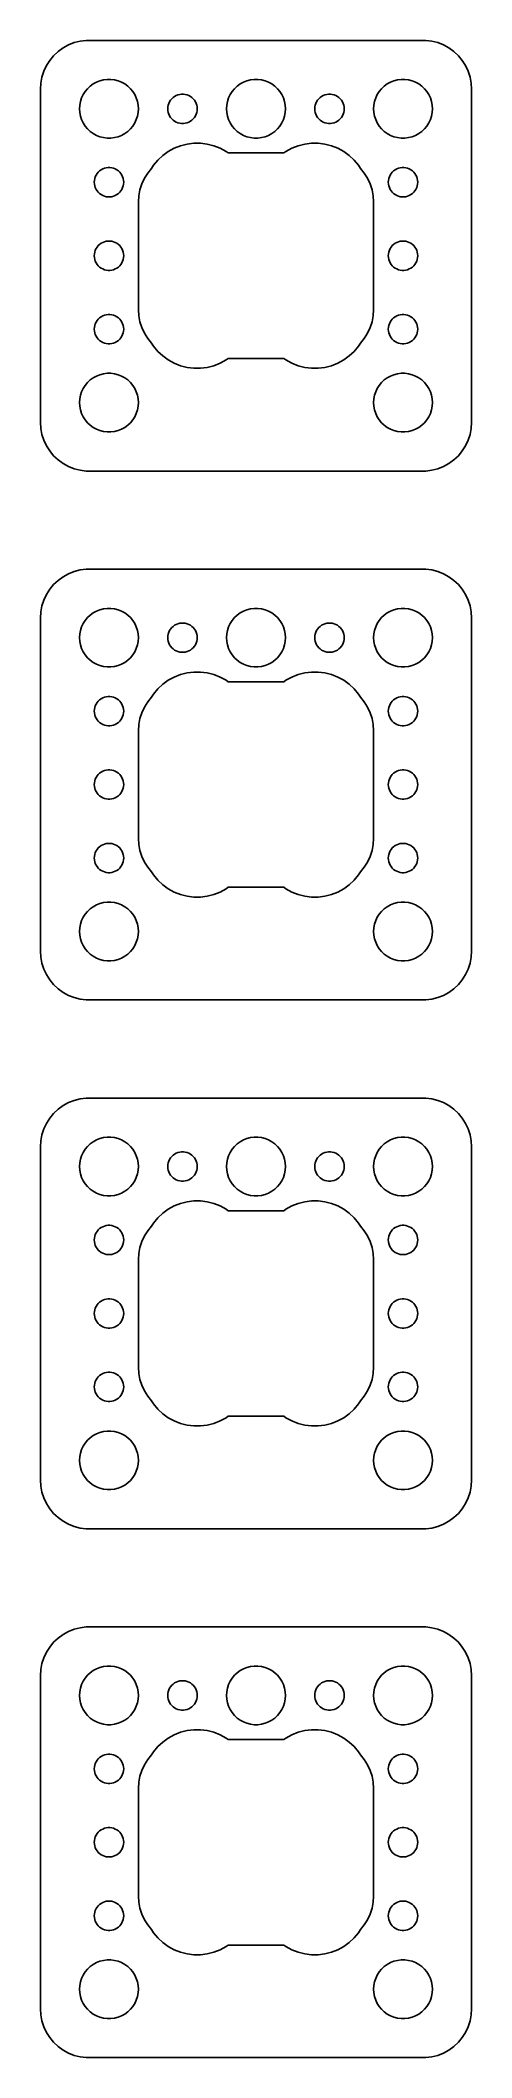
# Model space of a CAD drawing. Header units: metres. Extents: x -22 to 22, y 140 to 346.
import ezdxf

# ---------------------------------------------------------------- set-up
doc = ezdxf.new("R2010")
doc.units = ezdxf.units.M

msp = doc.modelspace()

# ---------------------------------------------------------------- linework, layer by layer
for p, q in [((-20.6448, 344.423), (-21.0451, 343.939)), ((-20.1871, 344.853), (-20.6448, 344.423)), ((-19.6791, 345.222), (-20.1871, 344.853)), ((-19.1289, 345.524), (-19.6791, 345.222)), ((-18.5451, 345.755), (-19.1289, 345.524)), ((-17.9369, 345.911), (-18.5451, 345.755)), ((-17.3139, 345.99), (-17.9369, 345.911)), ((17.3139, 345.99), (-17.3139, 345.99)), ((17.9369, 345.911), (17.3139, 345.99)), ((18.5451, 345.755), (17.9369, 345.911)), ((19.1289, 345.524), (18.5451, 345.755)), ((19.6791, 345.222), (19.1289, 345.524)), ((20.1871, 344.853), (19.6791, 345.222)), ((20.6448, 344.423), (20.1871, 344.853)), ((21.0451, 343.939), (20.6448, 344.423)), ((-21.8429, 342.243), (-21.9606, 341.627)), ((-21.6489, 342.841), (-21.8429, 342.243)), ((-21.3815, 343.409), (-21.6489, 342.841)), ((-21.0451, 343.939), (-21.3815, 343.409)), ((-15.927, 341.853), (-15.5621, 341.947)), ((-15.5621, 341.947), (-15.1884, 341.994)), ((-15.1884, 341.994), (-14.8116, 341.994)), ((-14.8116, 341.994), (-14.4379, 341.947)), ((-14.4379, 341.947), (-14.0729, 341.853)), ((-0.92705, 341.853), (-0.56213, 341.947)), ((-0.56213, 341.947), (-0.18837, 341.994)), ((-0.18837, 341.994), (0.18837, 341.994)), ((0.18837, 341.994), (0.56213, 341.947)), ((0.56213, 341.947), (0.92705, 341.853)), ((14.0729, 341.853), (14.4379, 341.947)), ((14.4379, 341.947), (14.8116, 341.994)), ((14.8116, 341.994), (15.1884, 341.994)), ((15.1884, 341.994), (15.5621, 341.947)), ((15.5621, 341.947), (15.927, 341.853)), ((21.3815, 343.409), (21.0451, 343.939)), ((21.6489, 342.841), (21.3815, 343.409)), ((21.8429, 342.243), (21.6489, 342.841)), ((21.9606, 341.627), (21.8429, 342.243)), ((-21.9606, 341.627), (-22, 341)), ((-22, 341), (-22, 307)), ((-17.9057, 339.746), (-17.7893, 340.104)), ((-17.7893, 340.104), (-17.6289, 340.445)), ((-17.6289, 340.445), (-17.427, 340.763)), ((-17.427, 340.763), (-17.1869, 341.054)), ((-17.1869, 341.054), (-16.9123, 341.312)), ((-16.9123, 341.312), (-16.6075, 341.533)), ((-16.6075, 341.533), (-16.2773, 341.714)), ((-16.2773, 341.714), (-15.927, 341.853)), ((-14.0729, 341.853), (-13.7227, 341.714)), ((-13.7227, 341.714), (-13.3925, 341.533)), ((-13.3925, 341.533), (-13.0877, 341.312)), ((-13.0877, 341.312), (-12.8131, 341.054)), ((-12.8131, 341.054), (-12.5729, 340.763)), ((-12.5729, 340.763), (-12.3711, 340.445)), ((-12.3711, 340.445), (-12.2107, 340.104)), ((-12.2107, 340.104), (-12.0942, 339.746)), ((-8.81445, 339.723), (-8.71352, 339.882)), ((-8.71352, 339.882), (-8.59344, 340.027)), ((-8.59344, 340.027), (-8.45613, 340.156)), ((-8.45613, 340.156), (-8.30373, 340.266)), ((-8.30373, 340.266), (-8.13866, 340.357)), ((-8.13866, 340.357), (-7.96352, 340.427)), ((-7.96352, 340.427), (-7.78107, 340.473)), ((-7.78107, 340.473), (-7.59418, 340.497)), ((-7.59418, 340.497), (-7.40581, 340.497)), ((-7.40581, 340.497), (-7.21892, 340.473)), ((-7.21892, 340.473), (-7.03647, 340.427)), ((-7.03647, 340.427), (-6.86133, 340.357)), ((-6.86133, 340.357), (-6.69626, 340.266)), ((-6.69626, 340.266), (-6.54385, 340.156)), ((-6.54385, 340.156), (-6.40654, 340.027)), ((-6.40654, 340.027), (-6.28647, 339.882)), ((-6.28647, 339.882), (-6.18553, 339.723)), ((-2.90575, 339.746), (-2.78932, 340.104)), ((-2.78932, 340.104), (-2.62891, 340.445)), ((-2.62891, 340.445), (-2.42705, 340.763)), ((-2.42705, 340.763), (-2.1869, 341.054)), ((-2.1869, 341.054), (-1.91226, 341.312)), ((-1.91226, 341.312), (-1.60747, 341.533)), ((-1.60747, 341.533), (-1.27733, 341.714)), ((-1.27733, 341.714), (-0.92705, 341.853)), ((0.92705, 341.853), (1.27733, 341.714)), ((1.27733, 341.714), (1.60747, 341.533)), ((1.60747, 341.533), (1.91226, 341.312)), ((1.91226, 341.312), (2.1869, 341.054)), ((2.1869, 341.054), (2.42705, 340.763)), ((2.42705, 340.763), (2.62891, 340.445)), ((2.62891, 340.445), (2.78932, 340.104)), ((2.78932, 340.104), (2.90575, 339.746)), ((6.18553, 339.723), (6.28647, 339.882)), ((6.28647, 339.882), (6.40654, 340.027)), ((6.40654, 340.027), (6.54385, 340.156)), ((6.54385, 340.156), (6.69626, 340.266)), ((6.69626, 340.266), (6.86133, 340.357)), ((6.86133, 340.357), (7.03647, 340.427)), ((7.03647, 340.427), (7.21892, 340.473)), ((7.21892, 340.473), (7.40581, 340.497)), ((7.40581, 340.497), (7.59418, 340.497)), ((7.59418, 340.497), (7.78107, 340.473)), ((7.78107, 340.473), (7.96352, 340.427)), ((7.96352, 340.427), (8.13866, 340.357)), ((8.13866, 340.357), (8.30373, 340.266)), ((8.30373, 340.266), (8.45613, 340.156)), ((8.45613, 340.156), (8.59344, 340.027)), ((8.59344, 340.027), (8.71352, 339.882)), ((8.71352, 339.882), (8.81445, 339.723)), ((12.0942, 339.746), (12.2107, 340.104)), ((12.2107, 340.104), (12.3711, 340.445)), ((12.3711, 340.445), (12.5729, 340.763)), ((12.5729, 340.763), (12.8131, 341.054)), ((12.8131, 341.054), (13.0877, 341.312)), ((13.0877, 341.312), (13.3925, 341.533)), ((13.3925, 341.533), (13.7227, 341.714)), ((13.7227, 341.714), (14.0729, 341.853)), ((15.927, 341.853), (16.2773, 341.714)), ((16.2773, 341.714), (16.6075, 341.533)), ((16.6075, 341.533), (16.9123, 341.312)), ((16.9123, 341.312), (17.1869, 341.054)), ((17.1869, 341.054), (17.427, 340.763)), ((17.427, 340.763), (17.6289, 340.445)), ((17.6289, 340.445), (17.7893, 340.104)), ((17.7893, 340.104), (17.9057, 339.746)), ((22, 341), (21.9606, 341.627)), ((22, 307), (22, 341)), ((-18, 339), (-17.9763, 339.376)), ((-17.9763, 338.624), (-18, 339)), ((-17.9763, 339.376), (-17.9057, 339.746)), ((-17.9057, 338.254), (-17.9763, 338.624)), ((-17.7893, 337.896), (-17.9057, 338.254)), ((-17.6289, 337.555), (-17.7893, 337.896)), ((-12.2107, 337.896), (-12.3711, 337.555)), ((-12.0942, 338.254), (-12.2107, 337.896)), ((-12.0942, 339.746), (-12.0237, 339.376)), ((-12.0237, 338.624), (-12.0942, 338.254)), ((-12.0237, 339.376), (-12, 339)), ((-12, 339), (-12.0237, 338.624)), ((-9, 339), (-8.98816, 339.188)), ((-8.98816, 338.812), (-9, 339)), ((-8.98816, 339.188), (-8.95287, 339.373)), ((-8.95287, 338.627), (-8.98816, 338.812)), ((-8.95287, 339.373), (-8.89465, 339.552)), ((-8.89465, 338.448), (-8.95287, 338.627)), ((-8.89465, 339.552), (-8.81445, 339.723)), ((-8.81445, 338.277), (-8.89465, 338.448)), ((-8.71352, 338.118), (-8.81445, 338.277)), ((-8.59344, 337.973), (-8.71352, 338.118)), ((-8.45613, 337.844), (-8.59344, 337.973)), ((-8.30373, 337.734), (-8.45613, 337.844)), ((-6.54385, 337.844), (-6.69626, 337.734)), ((-6.40654, 337.973), (-6.54385, 337.844)), ((-6.28647, 338.118), (-6.40654, 337.973)), ((-6.18553, 338.277), (-6.28647, 338.118)), ((-6.18553, 339.723), (-6.10533, 339.552)), ((-6.10533, 338.448), (-6.18553, 338.277)), ((-6.10533, 339.552), (-6.04712, 339.373)), ((-6.04712, 338.627), (-6.10533, 338.448)), ((-6.04712, 339.373), (-6.01183, 339.188)), ((-6.01183, 338.812), (-6.04712, 338.627)), ((-6.01183, 339.188), (-6, 339)), ((-6, 339), (-6.01183, 338.812)), ((-3, 339), (-2.97633, 339.376)), ((-2.97633, 338.624), (-3, 339)), ((-2.97633, 339.376), (-2.90575, 339.746)), ((-2.90575, 338.254), (-2.97633, 338.624)), ((-2.78932, 337.896), (-2.90575, 338.254)), ((-2.62891, 337.555), (-2.78932, 337.896)), ((2.78932, 337.896), (2.62891, 337.555)), ((2.90575, 338.254), (2.78932, 337.896)), ((2.90575, 339.746), (2.97633, 339.376)), ((2.97633, 338.624), (2.90575, 338.254)), ((2.97633, 339.376), (3, 339)), ((3, 339), (2.97633, 338.624)), ((6, 339), (6.01183, 339.188)), ((6.01183, 338.812), (6, 339)), ((6.01183, 339.188), (6.04712, 339.373)), ((6.04712, 338.627), (6.01183, 338.812)), ((6.04712, 339.373), (6.10533, 339.552)), ((6.10533, 338.448), (6.04712, 338.627)), ((6.10533, 339.552), (6.18553, 339.723)), ((6.18553, 338.277), (6.10533, 338.448)), ((6.28647, 338.118), (6.18553, 338.277)), ((6.40654, 337.973), (6.28647, 338.118)), ((6.54385, 337.844), (6.40654, 337.973)), ((6.69626, 337.734), (6.54385, 337.844)), ((8.45613, 337.844), (8.30373, 337.734)), ((8.59344, 337.973), (8.45613, 337.844)), ((8.71352, 338.118), (8.59344, 337.973)), ((8.81445, 338.277), (8.71352, 338.118)), ((8.81445, 339.723), (8.89465, 339.552)), ((8.89465, 338.448), (8.81445, 338.277)), ((8.89465, 339.552), (8.95287, 339.373)), ((8.95287, 338.627), (8.89465, 338.448)), ((8.95287, 339.373), (8.98816, 339.188)), ((8.98816, 338.812), (8.95287, 338.627)), ((8.98816, 339.188), (9, 339)), ((9, 339), (8.98816, 338.812)), ((12, 339), (12.0237, 339.376)), ((12.0237, 338.624), (12, 339)), ((12.0237, 339.376), (12.0942, 339.746)), ((12.0942, 338.254), (12.0237, 338.624)), ((12.2107, 337.896), (12.0942, 338.254)), ((12.3711, 337.555), (12.2107, 337.896)), ((17.7893, 337.896), (17.6289, 337.555)), ((17.9057, 338.254), (17.7893, 337.896)), ((17.9057, 339.746), (17.9763, 339.376)), ((17.9763, 338.624), (17.9057, 338.254)), ((17.9763, 339.376), (18, 339)), ((18, 339), (17.9763, 338.624)), ((-17.427, 337.237), (-17.6289, 337.555)), ((-17.1869, 336.946), (-17.427, 337.237)), ((-16.9123, 336.688), (-17.1869, 336.946)), ((-16.6075, 336.467), (-16.9123, 336.688)), ((-16.2773, 336.286), (-16.6075, 336.467)), ((-15.927, 336.147), (-16.2773, 336.286)), ((-15.5621, 336.053), (-15.927, 336.147)), ((-15.1884, 336.006), (-15.5621, 336.053)), ((-14.8116, 336.006), (-15.1884, 336.006)), ((-14.4379, 336.053), (-14.8116, 336.006)), ((-14.0729, 336.147), (-14.4379, 336.053)), ((-13.7227, 336.286), (-14.0729, 336.147)), ((-13.3925, 336.467), (-13.7227, 336.286)), ((-13.0877, 336.688), (-13.3925, 336.467)), ((-12.8131, 336.946), (-13.0877, 336.688)), ((-12.5729, 337.237), (-12.8131, 336.946)), ((-12.3711, 337.555), (-12.5729, 337.237)), ((-8.13866, 337.643), (-8.30373, 337.734)), ((-7.96352, 337.573), (-8.13866, 337.643)), ((-7.78107, 337.527), (-7.96352, 337.573)), ((-7.59418, 337.503), (-7.78107, 337.527)), ((-7.40581, 337.503), (-7.59418, 337.503)), ((-7.21892, 337.527), (-7.40581, 337.503)), ((-7.03647, 337.573), (-7.21892, 337.527)), ((-6.86133, 337.643), (-7.03647, 337.573)), ((-6.69626, 337.734), (-6.86133, 337.643)), ((-2.42705, 337.237), (-2.62891, 337.555)), ((-2.1869, 336.946), (-2.42705, 337.237)), ((-1.91226, 336.688), (-2.1869, 336.946)), ((-1.60747, 336.467), (-1.91226, 336.688)), ((-1.27733, 336.286), (-1.60747, 336.467)), ((-0.92705, 336.147), (-1.27733, 336.286)), ((-0.56213, 336.053), (-0.92705, 336.147)), ((-0.18837, 336.006), (-0.56213, 336.053)), ((0.18837, 336.006), (-0.18837, 336.006)), ((0.56213, 336.053), (0.18837, 336.006)), ((0.92705, 336.147), (0.56213, 336.053)), ((1.27733, 336.286), (0.92705, 336.147)), ((1.60747, 336.467), (1.27733, 336.286)), ((1.91226, 336.688), (1.60747, 336.467)), ((2.1869, 336.946), (1.91226, 336.688)), ((2.42705, 337.237), (2.1869, 336.946)), ((2.62891, 337.555), (2.42705, 337.237)), ((6.86133, 337.643), (6.69626, 337.734)), ((7.03647, 337.573), (6.86133, 337.643)), ((7.21892, 337.527), (7.03647, 337.573)), ((7.40581, 337.503), (7.21892, 337.527)), ((7.59418, 337.503), (7.40581, 337.503)), ((7.78107, 337.527), (7.59418, 337.503)), ((7.96352, 337.573), (7.78107, 337.527)), ((8.13866, 337.643), (7.96352, 337.573)), ((8.30373, 337.734), (8.13866, 337.643)), ((12.5729, 337.237), (12.3711, 337.555)), ((12.8131, 336.946), (12.5729, 337.237)), ((13.0877, 336.688), (12.8131, 336.946)), ((13.3925, 336.467), (13.0877, 336.688)), ((13.7227, 336.286), (13.3925, 336.467)), ((14.0729, 336.147), (13.7227, 336.286)), ((14.4379, 336.053), (14.0729, 336.147)), ((14.8116, 336.006), (14.4379, 336.053)), ((15.1884, 336.006), (14.8116, 336.006)), ((15.5621, 336.053), (15.1884, 336.006)), ((15.927, 336.147), (15.5621, 336.053)), ((16.2773, 336.286), (15.927, 336.147)), ((16.6075, 336.467), (16.2773, 336.286)), ((16.9123, 336.688), (16.6075, 336.467)), ((17.1869, 336.946), (16.9123, 336.688)), ((17.427, 337.237), (17.1869, 336.946)), ((17.6289, 337.555), (17.427, 337.237)), ((-10.4496, 333.233), (-10.0093, 333.765)), ((-10.0093, 333.765), (-9.50583, 334.238)), ((-9.50583, 334.238), (-8.94704, 334.644)), ((-8.94704, 334.644), (-8.34178, 334.977)), ((-8.34178, 334.977), (-7.69958, 335.231)), ((-7.69958, 335.231), (-7.03059, 335.403)), ((-7.03059, 335.403), (-6.34534, 335.489)), ((-6.34534, 335.489), (-5.65465, 335.489)), ((-5.65465, 335.489), (-4.96939, 335.403)), ((-4.96939, 335.403), (-4.3004, 335.231)), ((-4.3004, 335.231), (-3.6582, 334.977)), ((-3.6582, 334.977), (-3.05295, 334.644)), ((-3.05295, 334.644), (-2.84143, 334.49)), ((-2.84143, 334.49), (2.84143, 334.49)), ((2.84143, 334.49), (3.05295, 334.644)), ((3.05295, 334.644), (3.6582, 334.977)), ((3.6582, 334.977), (4.3004, 335.231)), ((4.3004, 335.231), (4.96939, 335.403)), ((4.96939, 335.403), (5.65465, 335.489)), ((5.65465, 335.489), (6.34534, 335.489)), ((6.34534, 335.489), (7.03059, 335.403)), ((7.03059, 335.403), (7.69958, 335.231)), ((7.69958, 335.231), (8.34178, 334.977)), ((8.34178, 334.977), (8.94704, 334.644)), ((8.94704, 334.644), (9.50583, 334.238)), ((9.50583, 334.238), (10.0093, 333.765)), ((10.0093, 333.765), (10.4496, 333.233)), ((-16.5, 331.5), (-16.4882, 331.688)), ((-16.4882, 331.688), (-16.4529, 331.873)), ((-16.4529, 331.873), (-16.3947, 332.052)), ((-16.3947, 332.052), (-16.3145, 332.223)), ((-16.3145, 332.223), (-16.2135, 332.382)), ((-16.2135, 332.382), (-16.0934, 332.527)), ((-16.0934, 332.527), (-15.9561, 332.656)), ((-15.9561, 332.656), (-15.8037, 332.766)), ((-15.8037, 332.766), (-15.6387, 332.857)), ((-15.6387, 332.857), (-15.4635, 332.927)), ((-15.4635, 332.927), (-15.2811, 332.973)), ((-15.2811, 332.973), (-15.0942, 332.997)), ((-15.0942, 332.997), (-14.9058, 332.997)), ((-14.9058, 332.997), (-14.7189, 332.973)), ((-14.7189, 332.973), (-14.5365, 332.927)), ((-14.5365, 332.927), (-14.3613, 332.857)), ((-14.3613, 332.857), (-14.1963, 332.766)), ((-14.1963, 332.766), (-14.0439, 332.656)), ((-14.0439, 332.656), (-13.9065, 332.527)), ((-13.9065, 332.527), (-13.7865, 332.382)), ((-13.7865, 332.382), (-13.6855, 332.223)), ((-13.6855, 332.223), (-13.6053, 332.052)), ((-13.6053, 332.052), (-13.5471, 331.873)), ((-13.5471, 331.873), (-13.5118, 331.688)), ((-13.5118, 331.688), (-13.5, 331.5)), ((-11.6489, 331.341), (-11.3815, 331.909)), ((-11.3815, 331.909), (-11.0451, 332.439)), ((-11.0451, 332.439), (-10.6514, 332.915)), ((-10.6514, 332.915), (-10.4496, 333.233)), ((10.4496, 333.233), (10.6514, 332.915)), ((10.6514, 332.915), (11.0451, 332.439)), ((11.0451, 332.439), (11.3815, 331.909)), ((11.3815, 331.909), (11.6489, 331.341)), ((13.5, 331.5), (13.5118, 331.688)), ((13.5118, 331.688), (13.5471, 331.873)), ((13.5471, 331.873), (13.6053, 332.052)), ((13.6053, 332.052), (13.6855, 332.223)), ((13.6855, 332.223), (13.7865, 332.382)), ((13.7865, 332.382), (13.9065, 332.527)), ((13.9065, 332.527), (14.0439, 332.656)), ((14.0439, 332.656), (14.1963, 332.766)), ((14.1963, 332.766), (14.3613, 332.857)), ((14.3613, 332.857), (14.5365, 332.927)), ((14.5365, 332.927), (14.7189, 332.973)), ((14.7189, 332.973), (14.9058, 332.997)), ((14.9058, 332.997), (15.0942, 332.997)), ((15.0942, 332.997), (15.2811, 332.973)), ((15.2811, 332.973), (15.4635, 332.927)), ((15.4635, 332.927), (15.6387, 332.857)), ((15.6387, 332.857), (15.8037, 332.766)), ((15.8037, 332.766), (15.9561, 332.656)), ((15.9561, 332.656), (16.0934, 332.527)), ((16.0934, 332.527), (16.2135, 332.382)), ((16.2135, 332.382), (16.3145, 332.223)), ((16.3145, 332.223), (16.3947, 332.052)), ((16.3947, 332.052), (16.4529, 331.873)), ((16.4529, 331.873), (16.4882, 331.688)), ((16.4882, 331.688), (16.5, 331.5)), ((-16.4882, 331.312), (-16.5, 331.5)), ((-16.4529, 331.127), (-16.4882, 331.312)), ((-16.3947, 330.948), (-16.4529, 331.127)), ((-16.3145, 330.777), (-16.3947, 330.948)), ((-16.2135, 330.618), (-16.3145, 330.777)), ((-16.0934, 330.473), (-16.2135, 330.618)), ((-15.9561, 330.344), (-16.0934, 330.473)), ((-15.8037, 330.234), (-15.9561, 330.344)), ((-15.6387, 330.143), (-15.8037, 330.234)), ((-15.4635, 330.073), (-15.6387, 330.143)), ((-15.2811, 330.027), (-15.4635, 330.073)), ((-15.0942, 330.003), (-15.2811, 330.027)), ((-14.9058, 330.003), (-15.0942, 330.003)), ((-14.7189, 330.027), (-14.9058, 330.003)), ((-14.5365, 330.073), (-14.7189, 330.027)), ((-14.3613, 330.143), (-14.5365, 330.073)), ((-14.1963, 330.234), (-14.3613, 330.143)), ((-14.0439, 330.344), (-14.1963, 330.234)), ((-13.9065, 330.473), (-14.0439, 330.344)), ((-13.7865, 330.618), (-13.9065, 330.473)), ((-13.6855, 330.777), (-13.7865, 330.618)), ((-13.6053, 330.948), (-13.6855, 330.777)), ((-13.5471, 331.127), (-13.6053, 330.948)), ((-13.5118, 331.312), (-13.5471, 331.127)), ((-13.5, 331.5), (-13.5118, 331.312)), ((-12, 329.5), (-11.9606, 330.127)), ((-11.9606, 330.127), (-11.8429, 330.743)), ((-11.8429, 330.743), (-11.6489, 331.341)), ((11.6489, 331.341), (11.8429, 330.743)), ((11.8429, 330.743), (11.9606, 330.127)), ((11.9606, 330.127), (12, 329.5)), ((13.5118, 331.312), (13.5, 331.5)), ((13.5471, 331.127), (13.5118, 331.312)), ((13.6053, 330.948), (13.5471, 331.127)), ((13.6855, 330.777), (13.6053, 330.948)), ((13.7865, 330.618), (13.6855, 330.777)), ((13.9065, 330.473), (13.7865, 330.618)), ((14.0439, 330.344), (13.9065, 330.473)), ((14.1963, 330.234), (14.0439, 330.344)), ((14.3613, 330.143), (14.1963, 330.234)), ((14.5365, 330.073), (14.3613, 330.143)), ((14.7189, 330.027), (14.5365, 330.073)), ((14.9058, 330.003), (14.7189, 330.027)), ((15.0942, 330.003), (14.9058, 330.003)), ((15.2811, 330.027), (15.0942, 330.003)), ((15.4635, 330.073), (15.2811, 330.027)), ((15.6387, 330.143), (15.4635, 330.073)), ((15.8037, 330.234), (15.6387, 330.143)), ((15.9561, 330.344), (15.8037, 330.234)), ((16.0934, 330.473), (15.9561, 330.344)), ((16.2135, 330.618), (16.0934, 330.473)), ((16.3145, 330.777), (16.2135, 330.618)), ((16.3947, 330.948), (16.3145, 330.777)), ((16.4529, 331.127), (16.3947, 330.948)), ((16.4882, 331.312), (16.4529, 331.127)), ((16.5, 331.5), (16.4882, 331.312)), ((-12, 318.5), (-12, 329.5)), ((12, 329.5), (12, 318.5)), ((-15.4635, 325.427), (-15.2811, 325.473)), ((-15.2811, 325.473), (-15.0942, 325.497)), ((-15.0942, 325.497), (-14.9058, 325.497)), ((-14.9058, 325.497), (-14.7189, 325.473)), ((-14.7189, 325.473), (-14.5365, 325.427)), ((14.5365, 325.427), (14.7189, 325.473)), ((14.7189, 325.473), (14.9058, 325.497)), ((14.9058, 325.497), (15.0942, 325.497)), ((15.0942, 325.497), (15.2811, 325.473)), ((15.2811, 325.473), (15.4635, 325.427)), ((-16.5, 324), (-16.4882, 324.188)), ((-16.4882, 323.812), (-16.5, 324)), ((-16.4882, 324.188), (-16.4529, 324.373)), ((-16.4529, 323.627), (-16.4882, 323.812)), ((-16.4529, 324.373), (-16.3947, 324.552)), ((-16.3947, 323.448), (-16.4529, 323.627)), ((-16.3947, 324.552), (-16.3145, 324.723)), ((-16.3145, 323.277), (-16.3947, 323.448)), ((-16.3145, 324.723), (-16.2135, 324.882)), ((-16.2135, 324.882), (-16.0934, 325.027)), ((-16.0934, 325.027), (-15.9561, 325.156)), ((-15.9561, 325.156), (-15.8037, 325.266)), ((-15.8037, 325.266), (-15.6387, 325.357)), ((-15.6387, 325.357), (-15.4635, 325.427)), ((-14.5365, 325.427), (-14.3613, 325.357)), ((-14.3613, 325.357), (-14.1963, 325.266)), ((-14.1963, 325.266), (-14.0439, 325.156)), ((-14.0439, 325.156), (-13.9065, 325.027)), ((-13.9065, 325.027), (-13.7865, 324.882)), ((-13.7865, 324.882), (-13.6855, 324.723)), ((-13.6855, 324.723), (-13.6053, 324.552)), ((-13.6053, 323.448), (-13.6855, 323.277)), ((-13.6053, 324.552), (-13.5471, 324.373)), ((-13.5471, 323.627), (-13.6053, 323.448)), ((-13.5471, 324.373), (-13.5118, 324.188)), ((-13.5118, 323.812), (-13.5471, 323.627)), ((-13.5118, 324.188), (-13.5, 324)), ((-13.5, 324), (-13.5118, 323.812)), ((13.5, 324), (13.5118, 324.188)), ((13.5118, 323.812), (13.5, 324)), ((13.5118, 324.188), (13.5471, 324.373)), ((13.5471, 323.627), (13.5118, 323.812)), ((13.5471, 324.373), (13.6053, 324.552)), ((13.6053, 323.448), (13.5471, 323.627)), ((13.6053, 324.552), (13.6855, 324.723)), ((13.6855, 323.277), (13.6053, 323.448)), ((13.6855, 324.723), (13.7865, 324.882)), ((13.7865, 324.882), (13.9065, 325.027)), ((13.9065, 325.027), (14.0439, 325.156)), ((14.0439, 325.156), (14.1963, 325.266)), ((14.1963, 325.266), (14.3613, 325.357)), ((14.3613, 325.357), (14.5365, 325.427)), ((15.4635, 325.427), (15.6387, 325.357)), ((15.6387, 325.357), (15.8037, 325.266)), ((15.8037, 325.266), (15.9561, 325.156)), ((15.9561, 325.156), (16.0934, 325.027)), ((16.0934, 325.027), (16.2135, 324.882)), ((16.2135, 324.882), (16.3145, 324.723)), ((16.3145, 324.723), (16.3947, 324.552)), ((16.3947, 323.448), (16.3145, 323.277)), ((16.3947, 324.552), (16.4529, 324.373)), ((16.4529, 323.627), (16.3947, 323.448)), ((16.4529, 324.373), (16.4882, 324.188)), ((16.4882, 323.812), (16.4529, 323.627)), ((16.4882, 324.188), (16.5, 324)), ((16.5, 324), (16.4882, 323.812)), ((-16.2135, 323.118), (-16.3145, 323.277)), ((-16.0934, 322.973), (-16.2135, 323.118)), ((-15.9561, 322.844), (-16.0934, 322.973)), ((-15.8037, 322.734), (-15.9561, 322.844)), ((-15.6387, 322.643), (-15.8037, 322.734)), ((-15.4635, 322.573), (-15.6387, 322.643)), ((-15.2811, 322.527), (-15.4635, 322.573)), ((-15.0942, 322.503), (-15.2811, 322.527)), ((-14.9058, 322.503), (-15.0942, 322.503)), ((-14.7189, 322.527), (-14.9058, 322.503)), ((-14.5365, 322.573), (-14.7189, 322.527)), ((-14.3613, 322.643), (-14.5365, 322.573)), ((-14.1963, 322.734), (-14.3613, 322.643)), ((-14.0439, 322.844), (-14.1963, 322.734)), ((-13.9065, 322.973), (-14.0439, 322.844)), ((-13.7865, 323.118), (-13.9065, 322.973)), ((-13.6855, 323.277), (-13.7865, 323.118)), ((13.7865, 323.118), (13.6855, 323.277)), ((13.9065, 322.973), (13.7865, 323.118)), ((14.0439, 322.844), (13.9065, 322.973)), ((14.1963, 322.734), (14.0439, 322.844)), ((14.3613, 322.643), (14.1963, 322.734)), ((14.5365, 322.573), (14.3613, 322.643)), ((14.7189, 322.527), (14.5365, 322.573)), ((14.9058, 322.503), (14.7189, 322.527)), ((15.0942, 322.503), (14.9058, 322.503)), ((15.2811, 322.527), (15.0942, 322.503)), ((15.4635, 322.573), (15.2811, 322.527)), ((15.6387, 322.643), (15.4635, 322.573)), ((15.8037, 322.734), (15.6387, 322.643)), ((15.9561, 322.844), (15.8037, 322.734)), ((16.0934, 322.973), (15.9561, 322.844)), ((16.2135, 323.118), (16.0934, 322.973)), ((16.3145, 323.277), (16.2135, 323.118)), ((-16.3947, 317.052), (-16.3145, 317.223)), ((-16.3145, 317.223), (-16.2135, 317.382)), ((-16.2135, 317.382), (-16.0934, 317.527)), ((-16.0934, 317.527), (-15.9561, 317.656)), ((-15.9561, 317.656), (-15.8037, 317.766)), ((-15.8037, 317.766), (-15.6387, 317.857)), ((-15.6387, 317.857), (-15.4635, 317.927)), ((-15.4635, 317.927), (-15.2811, 317.973)), ((-15.2811, 317.973), (-15.0942, 317.997)), ((-15.0942, 317.997), (-14.9058, 317.997)), ((-14.9058, 317.997), (-14.7189, 317.973)), ((-14.7189, 317.973), (-14.5365, 317.927)), ((-14.5365, 317.927), (-14.3613, 317.857)), ((-14.3613, 317.857), (-14.1963, 317.766)), ((-14.1963, 317.766), (-14.0439, 317.656)), ((-14.0439, 317.656), (-13.9065, 317.527)), ((-13.9065, 317.527), (-13.7865, 317.382)), ((-13.7865, 317.382), (-13.6855, 317.223)), ((-13.6855, 317.223), (-13.6053, 317.052)), ((-11.9606, 317.873), (-12, 318.5)), ((-11.8429, 317.257), (-11.9606, 317.873)), ((-11.6489, 316.659), (-11.8429, 317.257)), ((11.8429, 317.257), (11.6489, 316.659)), ((11.9606, 317.873), (11.8429, 317.257)), ((12, 318.5), (11.9606, 317.873)), ((13.6053, 317.052), (13.6855, 317.223)), ((13.6855, 317.223), (13.7865, 317.382)), ((13.7865, 317.382), (13.9065, 317.527)), ((13.9065, 317.527), (14.0439, 317.656)), ((14.0439, 317.656), (14.1963, 317.766)), ((14.1963, 317.766), (14.3613, 317.857)), ((14.3613, 317.857), (14.5365, 317.927)), ((14.5365, 317.927), (14.7189, 317.973)), ((14.7189, 317.973), (14.9058, 317.997)), ((14.9058, 317.997), (15.0942, 317.997)), ((15.0942, 317.997), (15.2811, 317.973)), ((15.2811, 317.973), (15.4635, 317.927)), ((15.4635, 317.927), (15.6387, 317.857)), ((15.6387, 317.857), (15.8037, 317.766)), ((15.8037, 317.766), (15.9561, 317.656)), ((15.9561, 317.656), (16.0934, 317.527)), ((16.0934, 317.527), (16.2135, 317.382)), ((16.2135, 317.382), (16.3145, 317.223)), ((16.3145, 317.223), (16.3947, 317.052)), ((-16.5, 316.5), (-16.4882, 316.688)), ((-16.4882, 316.312), (-16.5, 316.5)), ((-16.4882, 316.688), (-16.4529, 316.873)), ((-16.4529, 316.127), (-16.4882, 316.312)), ((-16.4529, 316.873), (-16.3947, 317.052)), ((-16.3947, 315.948), (-16.4529, 316.127)), ((-16.3145, 315.777), (-16.3947, 315.948)), ((-16.2135, 315.618), (-16.3145, 315.777)), ((-16.0934, 315.473), (-16.2135, 315.618)), ((-15.9561, 315.344), (-16.0934, 315.473)), ((-15.8037, 315.234), (-15.9561, 315.344)), ((-15.6387, 315.143), (-15.8037, 315.234)), ((-14.1963, 315.234), (-14.3613, 315.143)), ((-14.0439, 315.344), (-14.1963, 315.234)), ((-13.9065, 315.473), (-14.0439, 315.344)), ((-13.7865, 315.618), (-13.9065, 315.473)), ((-13.6855, 315.777), (-13.7865, 315.618)), ((-13.6053, 315.948), (-13.6855, 315.777)), ((-13.6053, 317.052), (-13.5471, 316.873)), ((-13.5471, 316.127), (-13.6053, 315.948)), ((-13.5471, 316.873), (-13.5118, 316.688)), ((-13.5118, 316.312), (-13.5471, 316.127)), ((-13.5118, 316.688), (-13.5, 316.5)), ((-13.5, 316.5), (-13.5118, 316.312)), ((-11.3815, 316.091), (-11.6489, 316.659)), ((-11.0451, 315.561), (-11.3815, 316.091)), ((-10.6514, 315.085), (-11.0451, 315.561)), ((11.0451, 315.561), (10.6514, 315.085)), ((11.3815, 316.091), (11.0451, 315.561)), ((11.6489, 316.659), (11.3815, 316.091)), ((13.5, 316.5), (13.5118, 316.688)), ((13.5118, 316.312), (13.5, 316.5)), ((13.5118, 316.688), (13.5471, 316.873)), ((13.5471, 316.127), (13.5118, 316.312)), ((13.5471, 316.873), (13.6053, 317.052)), ((13.6053, 315.948), (13.5471, 316.127)), ((13.6855, 315.777), (13.6053, 315.948)), ((13.7865, 315.618), (13.6855, 315.777)), ((13.9065, 315.473), (13.7865, 315.618)), ((14.0439, 315.344), (13.9065, 315.473)), ((14.1963, 315.234), (14.0439, 315.344)), ((14.3613, 315.143), (14.1963, 315.234)), ((15.8037, 315.234), (15.6387, 315.143)), ((15.9561, 315.344), (15.8037, 315.234)), ((16.0934, 315.473), (15.9561, 315.344)), ((16.2135, 315.618), (16.0934, 315.473)), ((16.3145, 315.777), (16.2135, 315.618)), ((16.3947, 315.948), (16.3145, 315.777)), ((16.3947, 317.052), (16.4529, 316.873)), ((16.4529, 316.127), (16.3947, 315.948)), ((16.4529, 316.873), (16.4882, 316.688)), ((16.4882, 316.312), (16.4529, 316.127)), ((16.4882, 316.688), (16.5, 316.5)), ((16.5, 316.5), (16.4882, 316.312)), ((-15.4635, 315.073), (-15.6387, 315.143)), ((-15.2811, 315.027), (-15.4635, 315.073)), ((-15.0942, 315.003), (-15.2811, 315.027)), ((-14.9058, 315.003), (-15.0942, 315.003)), ((-14.7189, 315.027), (-14.9058, 315.003)), ((-14.5365, 315.073), (-14.7189, 315.027)), ((-14.3613, 315.143), (-14.5365, 315.073)), ((-10.4496, 314.767), (-10.6514, 315.085)), ((-10.0093, 314.235), (-10.4496, 314.767)), ((-9.50583, 313.762), (-10.0093, 314.235)), ((-8.94704, 313.356), (-9.50583, 313.762)), ((-8.34178, 313.023), (-8.94704, 313.356)), ((-3.05295, 313.356), (-3.6582, 313.023)), ((-2.84143, 313.51), (-3.05295, 313.356)), ((2.84143, 313.51), (-2.84143, 313.51)), ((3.05295, 313.356), (2.84143, 313.51)), ((3.6582, 313.023), (3.05295, 313.356)), ((8.94704, 313.356), (8.34178, 313.023)), ((9.50583, 313.762), (8.94704, 313.356)), ((10.0093, 314.235), (9.50583, 313.762)), ((10.4496, 314.767), (10.0093, 314.235)), ((10.6514, 315.085), (10.4496, 314.767)), ((14.5365, 315.073), (14.3613, 315.143)), ((14.7189, 315.027), (14.5365, 315.073)), ((14.9058, 315.003), (14.7189, 315.027)), ((15.0942, 315.003), (14.9058, 315.003)), ((15.2811, 315.027), (15.0942, 315.003)), ((15.4635, 315.073), (15.2811, 315.027)), ((15.6387, 315.143), (15.4635, 315.073)), ((-17.427, 310.763), (-17.1869, 311.054)), ((-17.1869, 311.054), (-16.9123, 311.312)), ((-16.9123, 311.312), (-16.6075, 311.533)), ((-16.6075, 311.533), (-16.2773, 311.714)), ((-16.2773, 311.714), (-15.927, 311.853)), ((-15.927, 311.853), (-15.5621, 311.947)), ((-15.5621, 311.947), (-15.1884, 311.994)), ((-15.1884, 311.994), (-14.8116, 311.994)), ((-14.8116, 311.994), (-14.4379, 311.947)), ((-14.4379, 311.947), (-14.0729, 311.853)), ((-14.0729, 311.853), (-13.7227, 311.714)), ((-13.7227, 311.714), (-13.3925, 311.533)), ((-13.3925, 311.533), (-13.0877, 311.312)), ((-13.0877, 311.312), (-12.8131, 311.054)), ((-12.8131, 311.054), (-12.5729, 310.763)), ((-7.69958, 312.769), (-8.34178, 313.023)), ((-7.03059, 312.597), (-7.69958, 312.769)), ((-6.34534, 312.511), (-7.03059, 312.597)), ((-5.65465, 312.511), (-6.34534, 312.511)), ((-4.96939, 312.597), (-5.65465, 312.511)), ((-4.3004, 312.769), (-4.96939, 312.597)), ((-3.6582, 313.023), (-4.3004, 312.769)), ((4.3004, 312.769), (3.6582, 313.023)), ((4.96939, 312.597), (4.3004, 312.769)), ((5.65465, 312.511), (4.96939, 312.597)), ((6.34534, 312.511), (5.65465, 312.511)), ((7.03059, 312.597), (6.34534, 312.511)), ((7.69958, 312.769), (7.03059, 312.597)), ((8.34178, 313.023), (7.69958, 312.769)), ((12.5729, 310.763), (12.8131, 311.054)), ((12.8131, 311.054), (13.0877, 311.312)), ((13.0877, 311.312), (13.3925, 311.533)), ((13.3925, 311.533), (13.7227, 311.714)), ((13.7227, 311.714), (14.0729, 311.853)), ((14.0729, 311.853), (14.4379, 311.947)), ((14.4379, 311.947), (14.8116, 311.994)), ((14.8116, 311.994), (15.1884, 311.994)), ((15.1884, 311.994), (15.5621, 311.947)), ((15.5621, 311.947), (15.927, 311.853)), ((15.927, 311.853), (16.2773, 311.714)), ((16.2773, 311.714), (16.6075, 311.533)), ((16.6075, 311.533), (16.9123, 311.312)), ((16.9123, 311.312), (17.1869, 311.054)), ((17.1869, 311.054), (17.427, 310.763)), ((-18, 309), (-17.9763, 309.376)), ((-17.9763, 308.624), (-18, 309)), ((-17.9763, 309.376), (-17.9057, 309.746)), ((-17.9057, 309.746), (-17.7893, 310.104)), ((-17.7893, 310.104), (-17.6289, 310.445)), ((-17.6289, 310.445), (-17.427, 310.763)), ((-12.5729, 310.763), (-12.3711, 310.445)), ((-12.3711, 310.445), (-12.2107, 310.104)), ((-12.2107, 310.104), (-12.0942, 309.746)), ((-12.0942, 309.746), (-12.0237, 309.376)), ((-12.0237, 309.376), (-12, 309)), ((-12, 309), (-12.0237, 308.624)), ((12, 309), (12.0237, 309.376)), ((12.0237, 308.624), (12, 309)), ((12.0237, 309.376), (12.0942, 309.746)), ((12.0942, 309.746), (12.2107, 310.104)), ((12.2107, 310.104), (12.3711, 310.445)), ((12.3711, 310.445), (12.5729, 310.763)), ((17.427, 310.763), (17.6289, 310.445)), ((17.6289, 310.445), (17.7893, 310.104)), ((17.7893, 310.104), (17.9057, 309.746)), ((17.9057, 309.746), (17.9763, 309.376)), ((17.9763, 309.376), (18, 309)), ((18, 309), (17.9763, 308.624)), ((-22, 307), (-21.9606, 306.373)), ((-17.9057, 308.254), (-17.9763, 308.624)), ((-17.7893, 307.896), (-17.9057, 308.254)), ((-17.6289, 307.555), (-17.7893, 307.896)), ((-17.427, 307.237), (-17.6289, 307.555)), ((-17.1869, 306.946), (-17.427, 307.237)), ((-16.9123, 306.688), (-17.1869, 306.946)), ((-12.8131, 306.946), (-13.0877, 306.688)), ((-12.5729, 307.237), (-12.8131, 306.946)), ((-12.3711, 307.555), (-12.5729, 307.237)), ((-12.2107, 307.896), (-12.3711, 307.555)), ((-12.0942, 308.254), (-12.2107, 307.896)), ((-12.0237, 308.624), (-12.0942, 308.254)), ((12.0942, 308.254), (12.0237, 308.624)), ((12.2107, 307.896), (12.0942, 308.254)), ((12.3711, 307.555), (12.2107, 307.896)), ((12.5729, 307.237), (12.3711, 307.555)), ((12.8131, 306.946), (12.5729, 307.237)), ((13.0877, 306.688), (12.8131, 306.946)), ((17.1869, 306.946), (16.9123, 306.688)), ((17.427, 307.237), (17.1869, 306.946)), ((17.6289, 307.555), (17.427, 307.237)), ((17.7893, 307.896), (17.6289, 307.555)), ((17.9057, 308.254), (17.7893, 307.896)), ((17.9763, 308.624), (17.9057, 308.254)), ((21.9606, 306.373), (22, 307)), ((-21.9606, 306.373), (-21.8429, 305.757)), ((-21.8429, 305.757), (-21.6489, 305.159)), ((-21.6489, 305.159), (-21.3815, 304.591)), ((-16.6075, 306.467), (-16.9123, 306.688)), ((-16.2773, 306.286), (-16.6075, 306.467)), ((-15.927, 306.147), (-16.2773, 306.286)), ((-15.5621, 306.053), (-15.927, 306.147)), ((-15.1884, 306.006), (-15.5621, 306.053)), ((-14.8116, 306.006), (-15.1884, 306.006)), ((-14.4379, 306.053), (-14.8116, 306.006)), ((-14.0729, 306.147), (-14.4379, 306.053)), ((-13.7227, 306.286), (-14.0729, 306.147)), ((-13.3925, 306.467), (-13.7227, 306.286)), ((-13.0877, 306.688), (-13.3925, 306.467)), ((13.3925, 306.467), (13.0877, 306.688)), ((13.7227, 306.286), (13.3925, 306.467)), ((14.0729, 306.147), (13.7227, 306.286)), ((14.4379, 306.053), (14.0729, 306.147)), ((14.8116, 306.006), (14.4379, 306.053)), ((15.1884, 306.006), (14.8116, 306.006)), ((15.5621, 306.053), (15.1884, 306.006)), ((15.927, 306.147), (15.5621, 306.053)), ((16.2773, 306.286), (15.927, 306.147)), ((16.6075, 306.467), (16.2773, 306.286)), ((16.9123, 306.688), (16.6075, 306.467)), ((21.3815, 304.591), (21.6489, 305.159)), ((21.6489, 305.159), (21.8429, 305.757)), ((21.8429, 305.757), (21.9606, 306.373)), ((-21.3815, 304.591), (-21.0451, 304.061)), ((-21.0451, 304.061), (-20.6448, 303.577)), ((-20.6448, 303.577), (-20.1871, 303.147)), ((-20.1871, 303.147), (-19.6791, 302.778)), ((19.6791, 302.778), (20.1871, 303.147)), ((20.1871, 303.147), (20.6448, 303.577)), ((20.6448, 303.577), (21.0451, 304.061)), ((21.0451, 304.061), (21.3815, 304.591)), ((-19.6791, 302.778), (-19.1289, 302.476)), ((-19.1289, 302.476), (-18.5451, 302.245)), ((-18.5451, 302.245), (-17.9369, 302.089)), ((-17.9369, 302.089), (-17.3139, 302.01)), ((-17.3139, 302.01), (17.3139, 302.01)), ((17.3139, 302.01), (17.9369, 302.089)), ((17.9369, 302.089), (18.5451, 302.245)), ((18.5451, 302.245), (19.1289, 302.476)), ((19.1289, 302.476), (19.6791, 302.778)), ((-20.1871, 290.853), (-20.6448, 290.423)), ((-19.6791, 291.222), (-20.1871, 290.853)), ((-19.1289, 291.524), (-19.6791, 291.222)), ((-18.5451, 291.755), (-19.1289, 291.524)), ((-17.9369, 291.911), (-18.5451, 291.755)), ((-17.3139, 291.99), (-17.9369, 291.911)), ((17.3139, 291.99), (-17.3139, 291.99)), ((17.9369, 291.911), (17.3139, 291.99)), ((18.5451, 291.755), (17.9369, 291.911)), ((19.1289, 291.524), (18.5451, 291.755)), ((19.6791, 291.222), (19.1289, 291.524)), ((20.1871, 290.853), (19.6791, 291.222)), ((20.6448, 290.423), (20.1871, 290.853)), ((-21.6489, 288.841), (-21.8429, 288.243)), ((-21.3815, 289.409), (-21.6489, 288.841)), ((-21.0451, 289.939), (-21.3815, 289.409)), ((-20.6448, 290.423), (-21.0451, 289.939)), ((21.0451, 289.939), (20.6448, 290.423)), ((21.3815, 289.409), (21.0451, 289.939)), ((21.6489, 288.841), (21.3815, 289.409)), ((21.8429, 288.243), (21.6489, 288.841)), ((-21.9606, 287.627), (-22, 287)), ((-22, 287), (-22, 253)), ((-21.8429, 288.243), (-21.9606, 287.627)), ((-17.7893, 286.104), (-17.6289, 286.445)), ((-17.6289, 286.445), (-17.427, 286.763)), ((-17.427, 286.763), (-17.1869, 287.054)), ((-17.1869, 287.054), (-16.9123, 287.312)), ((-16.9123, 287.312), (-16.6075, 287.533)), ((-16.6075, 287.533), (-16.2773, 287.714)), ((-16.2773, 287.714), (-15.927, 287.853)), ((-15.927, 287.853), (-15.5621, 287.947)), ((-15.5621, 287.947), (-15.1884, 287.994)), ((-15.1884, 287.994), (-14.8116, 287.994)), ((-14.8116, 287.994), (-14.4379, 287.947)), ((-14.4379, 287.947), (-14.0729, 287.853)), ((-14.0729, 287.853), (-13.7227, 287.714)), ((-13.7227, 287.714), (-13.3925, 287.533)), ((-13.3925, 287.533), (-13.0877, 287.312)), ((-13.0877, 287.312), (-12.8131, 287.054)), ((-12.8131, 287.054), (-12.5729, 286.763)), ((-12.5729, 286.763), (-12.3711, 286.445)), ((-12.3711, 286.445), (-12.2107, 286.104)), ((-8.30373, 286.266), (-8.13866, 286.357)), ((-8.13866, 286.357), (-7.96352, 286.427)), ((-7.96352, 286.427), (-7.78107, 286.473)), ((-7.78107, 286.473), (-7.59418, 286.497)), ((-7.59418, 286.497), (-7.40581, 286.497)), ((-7.40581, 286.497), (-7.21892, 286.473)), ((-7.21892, 286.473), (-7.03647, 286.427)), ((-7.03647, 286.427), (-6.86133, 286.357)), ((-6.86133, 286.357), (-6.69626, 286.266)), ((-2.78932, 286.104), (-2.62891, 286.445)), ((-2.62891, 286.445), (-2.42705, 286.763)), ((-2.42705, 286.763), (-2.1869, 287.054)), ((-2.1869, 287.054), (-1.91226, 287.312)), ((-1.91226, 287.312), (-1.60747, 287.533)), ((-1.60747, 287.533), (-1.27733, 287.714)), ((-1.27733, 287.714), (-0.92705, 287.853)), ((-0.92705, 287.853), (-0.56213, 287.947)), ((-0.56213, 287.947), (-0.18837, 287.994)), ((-0.18837, 287.994), (0.18837, 287.994)), ((0.18837, 287.994), (0.56213, 287.947)), ((0.56213, 287.947), (0.92705, 287.853)), ((0.92705, 287.853), (1.27733, 287.714)), ((1.27733, 287.714), (1.60747, 287.533)), ((1.60747, 287.533), (1.91226, 287.312)), ((1.91226, 287.312), (2.1869, 287.054)), ((2.1869, 287.054), (2.42705, 286.763)), ((2.42705, 286.763), (2.62891, 286.445)), ((2.62891, 286.445), (2.78932, 286.104)), ((6.69626, 286.266), (6.86133, 286.357)), ((6.86133, 286.357), (7.03647, 286.427)), ((7.03647, 286.427), (7.21892, 286.473)), ((7.21892, 286.473), (7.40581, 286.497)), ((7.40581, 286.497), (7.59418, 286.497)), ((7.59418, 286.497), (7.78107, 286.473)), ((7.78107, 286.473), (7.96352, 286.427)), ((7.96352, 286.427), (8.13866, 286.357)), ((8.13866, 286.357), (8.30373, 286.266)), ((12.2107, 286.104), (12.3711, 286.445)), ((12.3711, 286.445), (12.5729, 286.763)), ((12.5729, 286.763), (12.8131, 287.054)), ((12.8131, 287.054), (13.0877, 287.312)), ((13.0877, 287.312), (13.3925, 287.533)), ((13.3925, 287.533), (13.7227, 287.714)), ((13.7227, 287.714), (14.0729, 287.853)), ((14.0729, 287.853), (14.4379, 287.947)), ((14.4379, 287.947), (14.8116, 287.994)), ((14.8116, 287.994), (15.1884, 287.994)), ((15.1884, 287.994), (15.5621, 287.947)), ((15.5621, 287.947), (15.927, 287.853)), ((15.927, 287.853), (16.2773, 287.714)), ((16.2773, 287.714), (16.6075, 287.533)), ((16.6075, 287.533), (16.9123, 287.312)), ((16.9123, 287.312), (17.1869, 287.054)), ((17.1869, 287.054), (17.427, 286.763)), ((17.427, 286.763), (17.6289, 286.445)), ((17.6289, 286.445), (17.7893, 286.104)), ((21.9606, 287.627), (21.8429, 288.243)), ((22, 287), (21.9606, 287.627)), ((22, 253), (22, 287)), ((-18, 285), (-17.9763, 285.376)), ((-17.9763, 284.624), (-18, 285)), ((-17.9763, 285.376), (-17.9057, 285.746)), ((-17.9057, 284.254), (-17.9763, 284.624)), ((-17.9057, 285.746), (-17.7893, 286.104)), ((-17.7893, 283.896), (-17.9057, 284.254)), ((-12.2107, 286.104), (-12.0942, 285.746)), ((-12.0942, 284.254), (-12.2107, 283.896)), ((-12.0942, 285.746), (-12.0237, 285.376)), ((-12.0237, 284.624), (-12.0942, 284.254)), ((-12.0237, 285.376), (-12, 285)), ((-12, 285), (-12.0237, 284.624)), ((-9, 285), (-8.98816, 285.188)), ((-8.98816, 284.812), (-9, 285)), ((-8.98816, 285.188), (-8.95287, 285.373)), ((-8.95287, 284.627), (-8.98816, 284.812)), ((-8.95287, 285.373), (-8.89465, 285.552)), ((-8.89465, 284.448), (-8.95287, 284.627)), ((-8.89465, 285.552), (-8.81445, 285.723)), ((-8.81445, 284.277), (-8.89465, 284.448)), ((-8.81445, 285.723), (-8.71352, 285.882)), ((-8.71352, 284.118), (-8.81445, 284.277)), ((-8.71352, 285.882), (-8.59344, 286.027)), ((-8.59344, 286.027), (-8.45613, 286.156)), ((-8.45613, 286.156), (-8.30373, 286.266)), ((-6.69626, 286.266), (-6.54385, 286.156)), ((-6.54385, 286.156), (-6.40654, 286.027)), ((-6.40654, 286.027), (-6.28647, 285.882)), ((-6.28647, 285.882), (-6.18553, 285.723)), ((-6.18553, 284.277), (-6.28647, 284.118)), ((-6.18553, 285.723), (-6.10533, 285.552)), ((-6.10533, 284.448), (-6.18553, 284.277)), ((-6.10533, 285.552), (-6.04712, 285.373)), ((-6.04712, 284.627), (-6.10533, 284.448)), ((-6.04712, 285.373), (-6.01183, 285.188)), ((-6.01183, 284.812), (-6.04712, 284.627)), ((-6.01183, 285.188), (-6, 285)), ((-6, 285), (-6.01183, 284.812)), ((-3, 285), (-2.97633, 285.376)), ((-2.97633, 284.624), (-3, 285)), ((-2.97633, 285.376), (-2.90575, 285.746)), ((-2.90575, 284.254), (-2.97633, 284.624)), ((-2.90575, 285.746), (-2.78932, 286.104)), ((-2.78932, 283.896), (-2.90575, 284.254)), ((2.78932, 286.104), (2.90575, 285.746)), ((2.90575, 284.254), (2.78932, 283.896)), ((2.90575, 285.746), (2.97633, 285.376)), ((2.97633, 284.624), (2.90575, 284.254)), ((2.97633, 285.376), (3, 285)), ((3, 285), (2.97633, 284.624)), ((6, 285), (6.01183, 285.188)), ((6.01183, 284.812), (6, 285)), ((6.01183, 285.188), (6.04712, 285.373)), ((6.04712, 284.627), (6.01183, 284.812)), ((6.04712, 285.373), (6.10533, 285.552)), ((6.10533, 284.448), (6.04712, 284.627)), ((6.10533, 285.552), (6.18553, 285.723)), ((6.18553, 284.277), (6.10533, 284.448)), ((6.18553, 285.723), (6.28647, 285.882)), ((6.28647, 284.118), (6.18553, 284.277)), ((6.28647, 285.882), (6.40654, 286.027)), ((6.40654, 286.027), (6.54385, 286.156)), ((6.54385, 286.156), (6.69626, 286.266)), ((8.30373, 286.266), (8.45613, 286.156)), ((8.45613, 286.156), (8.59344, 286.027)), ((8.59344, 286.027), (8.71352, 285.882)), ((8.71352, 285.882), (8.81445, 285.723)), ((8.81445, 284.277), (8.71352, 284.118)), ((8.81445, 285.723), (8.89465, 285.552)), ((8.89465, 284.448), (8.81445, 284.277)), ((8.89465, 285.552), (8.95287, 285.373)), ((8.95287, 284.627), (8.89465, 284.448)), ((8.95287, 285.373), (8.98816, 285.188)), ((8.98816, 284.812), (8.95287, 284.627)), ((8.98816, 285.188), (9, 285)), ((9, 285), (8.98816, 284.812)), ((12, 285), (12.0237, 285.376)), ((12.0237, 284.624), (12, 285)), ((12.0237, 285.376), (12.0942, 285.746)), ((12.0942, 284.254), (12.0237, 284.624)), ((12.0942, 285.746), (12.2107, 286.104)), ((12.2107, 283.896), (12.0942, 284.254)), ((17.7893, 286.104), (17.9057, 285.746)), ((17.9057, 284.254), (17.7893, 283.896)), ((17.9057, 285.746), (17.9763, 285.376)), ((17.9763, 284.624), (17.9057, 284.254)), ((17.9763, 285.376), (18, 285)), ((18, 285), (17.9763, 284.624)), ((-17.6289, 283.555), (-17.7893, 283.896)), ((-17.427, 283.237), (-17.6289, 283.555)), ((-17.1869, 282.946), (-17.427, 283.237)), ((-16.9123, 282.688), (-17.1869, 282.946)), ((-16.6075, 282.467), (-16.9123, 282.688)), ((-16.2773, 282.286), (-16.6075, 282.467)), ((-15.927, 282.147), (-16.2773, 282.286)), ((-13.7227, 282.286), (-14.0729, 282.147)), ((-13.3925, 282.467), (-13.7227, 282.286)), ((-13.0877, 282.688), (-13.3925, 282.467)), ((-12.8131, 282.946), (-13.0877, 282.688)), ((-12.5729, 283.237), (-12.8131, 282.946)), ((-12.3711, 283.555), (-12.5729, 283.237)), ((-12.2107, 283.896), (-12.3711, 283.555)), ((-8.59344, 283.973), (-8.71352, 284.118)), ((-8.45613, 283.844), (-8.59344, 283.973)), ((-8.30373, 283.734), (-8.45613, 283.844)), ((-8.13866, 283.643), (-8.30373, 283.734)), ((-7.96352, 283.573), (-8.13866, 283.643)), ((-7.78107, 283.527), (-7.96352, 283.573)), ((-7.59418, 283.503), (-7.78107, 283.527)), ((-7.40581, 283.503), (-7.59418, 283.503)), ((-7.21892, 283.527), (-7.40581, 283.503)), ((-7.03647, 283.573), (-7.21892, 283.527)), ((-6.86133, 283.643), (-7.03647, 283.573)), ((-6.69626, 283.734), (-6.86133, 283.643)), ((-6.54385, 283.844), (-6.69626, 283.734)), ((-6.40654, 283.973), (-6.54385, 283.844)), ((-6.28647, 284.118), (-6.40654, 283.973)), ((-2.62891, 283.555), (-2.78932, 283.896)), ((-2.42705, 283.237), (-2.62891, 283.555)), ((-2.1869, 282.946), (-2.42705, 283.237)), ((-1.91226, 282.688), (-2.1869, 282.946)), ((-1.60747, 282.467), (-1.91226, 282.688)), ((-1.27733, 282.286), (-1.60747, 282.467)), ((-0.92705, 282.147), (-1.27733, 282.286)), ((1.27733, 282.286), (0.92705, 282.147)), ((1.60747, 282.467), (1.27733, 282.286)), ((1.91226, 282.688), (1.60747, 282.467)), ((2.1869, 282.946), (1.91226, 282.688)), ((2.42705, 283.237), (2.1869, 282.946)), ((2.62891, 283.555), (2.42705, 283.237)), ((2.78932, 283.896), (2.62891, 283.555)), ((6.40654, 283.973), (6.28647, 284.118)), ((6.54385, 283.844), (6.40654, 283.973)), ((6.69626, 283.734), (6.54385, 283.844)), ((6.86133, 283.643), (6.69626, 283.734)), ((7.03647, 283.573), (6.86133, 283.643)), ((7.21892, 283.527), (7.03647, 283.573)), ((7.40581, 283.503), (7.21892, 283.527)), ((7.59418, 283.503), (7.40581, 283.503)), ((7.78107, 283.527), (7.59418, 283.503)), ((7.96352, 283.573), (7.78107, 283.527)), ((8.13866, 283.643), (7.96352, 283.573)), ((8.30373, 283.734), (8.13866, 283.643)), ((8.45613, 283.844), (8.30373, 283.734)), ((8.59344, 283.973), (8.45613, 283.844)), ((8.71352, 284.118), (8.59344, 283.973)), ((12.3711, 283.555), (12.2107, 283.896)), ((12.5729, 283.237), (12.3711, 283.555)), ((12.8131, 282.946), (12.5729, 283.237)), ((13.0877, 282.688), (12.8131, 282.946)), ((13.3925, 282.467), (13.0877, 282.688)), ((13.7227, 282.286), (13.3925, 282.467)), ((14.0729, 282.147), (13.7227, 282.286)), ((16.2773, 282.286), (15.927, 282.147)), ((16.6075, 282.467), (16.2773, 282.286)), ((16.9123, 282.688), (16.6075, 282.467)), ((17.1869, 282.946), (16.9123, 282.688)), ((17.427, 283.237), (17.1869, 282.946)), ((17.6289, 283.555), (17.427, 283.237)), ((17.7893, 283.896), (17.6289, 283.555)), ((-15.5621, 282.053), (-15.927, 282.147)), ((-15.1884, 282.006), (-15.5621, 282.053)), ((-14.8116, 282.006), (-15.1884, 282.006)), ((-14.4379, 282.053), (-14.8116, 282.006)), ((-14.0729, 282.147), (-14.4379, 282.053)), ((-10.0093, 279.765), (-9.50583, 280.238)), ((-9.50583, 280.238), (-8.94704, 280.644)), ((-8.94704, 280.644), (-8.34178, 280.977)), ((-8.34178, 280.977), (-7.69958, 281.231)), ((-7.69958, 281.231), (-7.03059, 281.403)), ((-7.03059, 281.403), (-6.34534, 281.489)), ((-6.34534, 281.489), (-5.65465, 281.489)), ((-5.65465, 281.489), (-4.96939, 281.403)), ((-4.96939, 281.403), (-4.3004, 281.231)), ((-4.3004, 281.231), (-3.6582, 280.977)), ((-3.6582, 280.977), (-3.05295, 280.644)), ((-3.05295, 280.644), (-2.84143, 280.49)), ((-2.84143, 280.49), (2.84143, 280.49)), ((-0.56213, 282.053), (-0.92705, 282.147)), ((-0.18837, 282.006), (-0.56213, 282.053)), ((0.18837, 282.006), (-0.18837, 282.006)), ((0.56213, 282.053), (0.18837, 282.006)), ((0.92705, 282.147), (0.56213, 282.053)), ((2.84143, 280.49), (3.05295, 280.644)), ((3.05295, 280.644), (3.6582, 280.977)), ((3.6582, 280.977), (4.3004, 281.231)), ((4.3004, 281.231), (4.96939, 281.403)), ((4.96939, 281.403), (5.65465, 281.489)), ((5.65465, 281.489), (6.34534, 281.489)), ((6.34534, 281.489), (7.03059, 281.403)), ((7.03059, 281.403), (7.69958, 281.231)), ((7.69958, 281.231), (8.34178, 280.977)), ((8.34178, 280.977), (8.94704, 280.644)), ((8.94704, 280.644), (9.50583, 280.238)), ((9.50583, 280.238), (10.0093, 279.765)), ((14.4379, 282.053), (14.0729, 282.147)), ((14.8116, 282.006), (14.4379, 282.053)), ((15.1884, 282.006), (14.8116, 282.006)), ((15.5621, 282.053), (15.1884, 282.006)), ((15.927, 282.147), (15.5621, 282.053)), ((-16.3947, 278.052), (-16.3145, 278.223)), ((-16.3145, 278.223), (-16.2135, 278.382)), ((-16.2135, 278.382), (-16.0934, 278.527)), ((-16.0934, 278.527), (-15.9561, 278.656)), ((-15.9561, 278.656), (-15.8037, 278.766)), ((-15.8037, 278.766), (-15.6387, 278.857)), ((-15.6387, 278.857), (-15.4635, 278.927)), ((-15.4635, 278.927), (-15.2811, 278.973)), ((-15.2811, 278.973), (-15.0942, 278.997)), ((-15.0942, 278.997), (-14.9058, 278.997)), ((-14.9058, 278.997), (-14.7189, 278.973)), ((-14.7189, 278.973), (-14.5365, 278.927)), ((-14.5365, 278.927), (-14.3613, 278.857)), ((-14.3613, 278.857), (-14.1963, 278.766)), ((-14.1963, 278.766), (-14.0439, 278.656)), ((-14.0439, 278.656), (-13.9065, 278.527)), ((-13.9065, 278.527), (-13.7865, 278.382)), ((-13.7865, 278.382), (-13.6855, 278.223)), ((-13.6855, 278.223), (-13.6053, 278.052)), ((-11.3815, 277.909), (-11.0451, 278.439)), ((-11.0451, 278.439), (-10.6514, 278.915)), ((-10.6514, 278.915), (-10.4496, 279.233)), ((-10.4496, 279.233), (-10.0093, 279.765)), ((10.0093, 279.765), (10.4496, 279.233)), ((10.4496, 279.233), (10.6514, 278.915)), ((10.6514, 278.915), (11.0451, 278.439)), ((11.0451, 278.439), (11.3815, 277.909)), ((13.6053, 278.052), (13.6855, 278.223)), ((13.6855, 278.223), (13.7865, 278.382)), ((13.7865, 278.382), (13.9065, 278.527)), ((13.9065, 278.527), (14.0439, 278.656)), ((14.0439, 278.656), (14.1963, 278.766)), ((14.1963, 278.766), (14.3613, 278.857)), ((14.3613, 278.857), (14.5365, 278.927)), ((14.5365, 278.927), (14.7189, 278.973)), ((14.7189, 278.973), (14.9058, 278.997)), ((14.9058, 278.997), (15.0942, 278.997)), ((15.0942, 278.997), (15.2811, 278.973)), ((15.2811, 278.973), (15.4635, 278.927)), ((15.4635, 278.927), (15.6387, 278.857)), ((15.6387, 278.857), (15.8037, 278.766)), ((15.8037, 278.766), (15.9561, 278.656)), ((15.9561, 278.656), (16.0934, 278.527)), ((16.0934, 278.527), (16.2135, 278.382)), ((16.2135, 278.382), (16.3145, 278.223)), ((16.3145, 278.223), (16.3947, 278.052)), ((-16.5, 277.5), (-16.4882, 277.688)), ((-16.4882, 277.312), (-16.5, 277.5)), ((-16.4882, 277.688), (-16.4529, 277.873)), ((-16.4529, 277.127), (-16.4882, 277.312)), ((-16.4529, 277.873), (-16.3947, 278.052)), ((-16.3947, 276.948), (-16.4529, 277.127)), ((-16.3145, 276.777), (-16.3947, 276.948)), ((-16.2135, 276.618), (-16.3145, 276.777)), ((-16.0934, 276.473), (-16.2135, 276.618)), ((-15.9561, 276.344), (-16.0934, 276.473)), ((-15.8037, 276.234), (-15.9561, 276.344)), ((-15.6387, 276.143), (-15.8037, 276.234)), ((-15.4635, 276.073), (-15.6387, 276.143)), ((-15.2811, 276.027), (-15.4635, 276.073)), ((-15.0942, 276.003), (-15.2811, 276.027)), ((-14.7189, 276.027), (-14.9058, 276.003)), ((-14.5365, 276.073), (-14.7189, 276.027)), ((-14.3613, 276.143), (-14.5365, 276.073)), ((-14.1963, 276.234), (-14.3613, 276.143)), ((-14.0439, 276.344), (-14.1963, 276.234)), ((-13.9065, 276.473), (-14.0439, 276.344)), ((-13.7865, 276.618), (-13.9065, 276.473)), ((-13.6855, 276.777), (-13.7865, 276.618)), ((-13.6053, 276.948), (-13.6855, 276.777)), ((-13.6053, 278.052), (-13.5471, 277.873)), ((-13.5471, 277.127), (-13.6053, 276.948)), ((-13.5471, 277.873), (-13.5118, 277.688)), ((-13.5118, 277.312), (-13.5471, 277.127)), ((-13.5118, 277.688), (-13.5, 277.5)), ((-13.5, 277.5), (-13.5118, 277.312)), ((-12, 275.5), (-11.9606, 276.127)), ((-11.9606, 276.127), (-11.8429, 276.743)), ((-11.8429, 276.743), (-11.6489, 277.341)), ((-11.6489, 277.341), (-11.3815, 277.909)), ((11.3815, 277.909), (11.6489, 277.341)), ((11.6489, 277.341), (11.8429, 276.743)), ((11.8429, 276.743), (11.9606, 276.127)), ((11.9606, 276.127), (12, 275.5)), ((13.5, 277.5), (13.5118, 277.688)), ((13.5118, 277.312), (13.5, 277.5)), ((13.5118, 277.688), (13.5471, 277.873)), ((13.5471, 277.127), (13.5118, 277.312)), ((13.5471, 277.873), (13.6053, 278.052)), ((13.6053, 276.948), (13.5471, 277.127)), ((13.6855, 276.777), (13.6053, 276.948)), ((13.7865, 276.618), (13.6855, 276.777)), ((13.9065, 276.473), (13.7865, 276.618)), ((14.0439, 276.344), (13.9065, 276.473)), ((14.1963, 276.234), (14.0439, 276.344)), ((14.3613, 276.143), (14.1963, 276.234)), ((14.5365, 276.073), (14.3613, 276.143)), ((14.7189, 276.027), (14.5365, 276.073)), ((14.9058, 276.003), (14.7189, 276.027)), ((15.2811, 276.027), (15.0942, 276.003)), ((15.4635, 276.073), (15.2811, 276.027)), ((15.6387, 276.143), (15.4635, 276.073)), ((15.8037, 276.234), (15.6387, 276.143)), ((15.9561, 276.344), (15.8037, 276.234)), ((16.0934, 276.473), (15.9561, 276.344)), ((16.2135, 276.618), (16.0934, 276.473)), ((16.3145, 276.777), (16.2135, 276.618)), ((16.3947, 276.948), (16.3145, 276.777)), ((16.3947, 278.052), (16.4529, 277.873)), ((16.4529, 277.127), (16.3947, 276.948)), ((16.4529, 277.873), (16.4882, 277.688)), ((16.4882, 277.312), (16.4529, 277.127)), ((16.4882, 277.688), (16.5, 277.5)), ((16.5, 277.5), (16.4882, 277.312)), ((-14.9058, 276.003), (-15.0942, 276.003)), ((-12, 264.5), (-12, 275.5)), ((12, 275.5), (12, 264.5)), ((15.0942, 276.003), (14.9058, 276.003)), ((-16.5, 270), (-16.4882, 270.188)), ((-16.4882, 269.812), (-16.5, 270)), ((-16.4882, 270.188), (-16.4529, 270.373)), ((-16.4529, 270.373), (-16.3947, 270.552)), ((-16.3947, 270.552), (-16.3145, 270.723)), ((-16.3145, 270.723), (-16.2135, 270.882)), ((-16.2135, 270.882), (-16.0934, 271.027)), ((-16.0934, 271.027), (-15.9561, 271.156)), ((-15.9561, 271.156), (-15.8037, 271.266)), ((-15.8037, 271.266), (-15.6387, 271.357)), ((-15.6387, 271.357), (-15.4635, 271.427)), ((-15.4635, 271.427), (-15.2811, 271.473)), ((-15.2811, 271.473), (-15.0942, 271.497)), ((-15.0942, 271.497), (-14.9058, 271.497)), ((-14.9058, 271.497), (-14.7189, 271.473)), ((-14.7189, 271.473), (-14.5365, 271.427)), ((-14.5365, 271.427), (-14.3613, 271.357)), ((-14.3613, 271.357), (-14.1963, 271.266)), ((-14.1963, 271.266), (-14.0439, 271.156)), ((-14.0439, 271.156), (-13.9065, 271.027)), ((-13.9065, 271.027), (-13.7865, 270.882)), ((-13.7865, 270.882), (-13.6855, 270.723)), ((-13.6855, 270.723), (-13.6053, 270.552)), ((-13.6053, 270.552), (-13.5471, 270.373)), ((-13.5471, 270.373), (-13.5118, 270.188)), ((-13.5118, 270.188), (-13.5, 270)), ((-13.5, 270), (-13.5118, 269.812)), ((13.5, 270), (13.5118, 270.188)), ((13.5118, 269.812), (13.5, 270)), ((13.5118, 270.188), (13.5471, 270.373)), ((13.5471, 270.373), (13.6053, 270.552)), ((13.6053, 270.552), (13.6855, 270.723)), ((13.6855, 270.723), (13.7865, 270.882)), ((13.7865, 270.882), (13.9065, 271.027)), ((13.9065, 271.027), (14.0439, 271.156)), ((14.0439, 271.156), (14.1963, 271.266)), ((14.1963, 271.266), (14.3613, 271.357)), ((14.3613, 271.357), (14.5365, 271.427)), ((14.5365, 271.427), (14.7189, 271.473)), ((14.7189, 271.473), (14.9058, 271.497)), ((14.9058, 271.497), (15.0942, 271.497)), ((15.0942, 271.497), (15.2811, 271.473)), ((15.2811, 271.473), (15.4635, 271.427)), ((15.4635, 271.427), (15.6387, 271.357)), ((15.6387, 271.357), (15.8037, 271.266)), ((15.8037, 271.266), (15.9561, 271.156)), ((15.9561, 271.156), (16.0934, 271.027)), ((16.0934, 271.027), (16.2135, 270.882)), ((16.2135, 270.882), (16.3145, 270.723)), ((16.3145, 270.723), (16.3947, 270.552)), ((16.3947, 270.552), (16.4529, 270.373)), ((16.4529, 270.373), (16.4882, 270.188)), ((16.4882, 270.188), (16.5, 270)), ((16.5, 270), (16.4882, 269.812)), ((-16.4529, 269.627), (-16.4882, 269.812)), ((-16.3947, 269.448), (-16.4529, 269.627)), ((-16.3145, 269.277), (-16.3947, 269.448)), ((-16.2135, 269.118), (-16.3145, 269.277)), ((-16.0934, 268.973), (-16.2135, 269.118)), ((-15.9561, 268.844), (-16.0934, 268.973)), ((-15.8037, 268.734), (-15.9561, 268.844)), ((-15.6387, 268.643), (-15.8037, 268.734)), ((-15.4635, 268.573), (-15.6387, 268.643)), ((-15.2811, 268.527), (-15.4635, 268.573)), ((-15.0942, 268.503), (-15.2811, 268.527)), ((-14.9058, 268.503), (-15.0942, 268.503)), ((-14.7189, 268.527), (-14.9058, 268.503)), ((-14.5365, 268.573), (-14.7189, 268.527)), ((-14.3613, 268.643), (-14.5365, 268.573)), ((-14.1963, 268.734), (-14.3613, 268.643)), ((-14.0439, 268.844), (-14.1963, 268.734)), ((-13.9065, 268.973), (-14.0439, 268.844)), ((-13.7865, 269.118), (-13.9065, 268.973)), ((-13.6855, 269.277), (-13.7865, 269.118)), ((-13.6053, 269.448), (-13.6855, 269.277)), ((-13.5471, 269.627), (-13.6053, 269.448)), ((-13.5118, 269.812), (-13.5471, 269.627)), ((13.5471, 269.627), (13.5118, 269.812)), ((13.6053, 269.448), (13.5471, 269.627)), ((13.6855, 269.277), (13.6053, 269.448)), ((13.7865, 269.118), (13.6855, 269.277)), ((13.9065, 268.973), (13.7865, 269.118)), ((14.0439, 268.844), (13.9065, 268.973)), ((14.1963, 268.734), (14.0439, 268.844)), ((14.3613, 268.643), (14.1963, 268.734)), ((14.5365, 268.573), (14.3613, 268.643)), ((14.7189, 268.527), (14.5365, 268.573)), ((14.9058, 268.503), (14.7189, 268.527)), ((15.0942, 268.503), (14.9058, 268.503)), ((15.2811, 268.527), (15.0942, 268.503)), ((15.4635, 268.573), (15.2811, 268.527)), ((15.6387, 268.643), (15.4635, 268.573)), ((15.8037, 268.734), (15.6387, 268.643)), ((15.9561, 268.844), (15.8037, 268.734)), ((16.0934, 268.973), (15.9561, 268.844)), ((16.2135, 269.118), (16.0934, 268.973)), ((16.3145, 269.277), (16.2135, 269.118)), ((16.3947, 269.448), (16.3145, 269.277)), ((16.4529, 269.627), (16.3947, 269.448)), ((16.4882, 269.812), (16.4529, 269.627)), ((-16.0934, 263.527), (-15.9561, 263.656)), ((-15.9561, 263.656), (-15.8037, 263.766)), ((-15.8037, 263.766), (-15.6387, 263.857)), ((-15.6387, 263.857), (-15.4635, 263.927)), ((-15.4635, 263.927), (-15.2811, 263.973)), ((-15.2811, 263.973), (-15.0942, 263.997)), ((-15.0942, 263.997), (-14.9058, 263.997)), ((-14.9058, 263.997), (-14.7189, 263.973)), ((-14.7189, 263.973), (-14.5365, 263.927)), ((-14.5365, 263.927), (-14.3613, 263.857)), ((-14.3613, 263.857), (-14.1963, 263.766)), ((-14.1963, 263.766), (-14.0439, 263.656)), ((-14.0439, 263.656), (-13.9065, 263.527)), ((-11.9606, 263.873), (-12, 264.5)), ((-11.8429, 263.257), (-11.9606, 263.873)), ((11.9606, 263.873), (11.8429, 263.257)), ((12, 264.5), (11.9606, 263.873)), ((13.9065, 263.527), (14.0439, 263.656)), ((14.0439, 263.656), (14.1963, 263.766)), ((14.1963, 263.766), (14.3613, 263.857)), ((14.3613, 263.857), (14.5365, 263.927)), ((14.5365, 263.927), (14.7189, 263.973)), ((14.7189, 263.973), (14.9058, 263.997)), ((14.9058, 263.997), (15.0942, 263.997)), ((15.0942, 263.997), (15.2811, 263.973)), ((15.2811, 263.973), (15.4635, 263.927)), ((15.4635, 263.927), (15.6387, 263.857)), ((15.6387, 263.857), (15.8037, 263.766)), ((15.8037, 263.766), (15.9561, 263.656)), ((15.9561, 263.656), (16.0934, 263.527)), ((-16.5, 262.5), (-16.4882, 262.688)), ((-16.4882, 262.312), (-16.5, 262.5)), ((-16.4882, 262.688), (-16.4529, 262.873)), ((-16.4529, 262.127), (-16.4882, 262.312)), ((-16.4529, 262.873), (-16.3947, 263.052)), ((-16.3947, 261.948), (-16.4529, 262.127)), ((-16.3947, 263.052), (-16.3145, 263.223)), ((-16.3145, 261.777), (-16.3947, 261.948)), ((-16.3145, 263.223), (-16.2135, 263.382)), ((-16.2135, 261.618), (-16.3145, 261.777)), ((-16.2135, 263.382), (-16.0934, 263.527)), ((-16.0934, 261.473), (-16.2135, 261.618)), ((-13.9065, 263.527), (-13.7865, 263.382)), ((-13.7865, 261.618), (-13.9065, 261.473)), ((-13.7865, 263.382), (-13.6855, 263.223)), ((-13.6855, 261.777), (-13.7865, 261.618)), ((-13.6855, 263.223), (-13.6053, 263.052)), ((-13.6053, 261.948), (-13.6855, 261.777)), ((-13.6053, 263.052), (-13.5471, 262.873)), ((-13.5471, 262.127), (-13.6053, 261.948)), ((-13.5471, 262.873), (-13.5118, 262.688)), ((-13.5118, 262.312), (-13.5471, 262.127)), ((-13.5118, 262.688), (-13.5, 262.5)), ((-13.5, 262.5), (-13.5118, 262.312)), ((-11.6489, 262.659), (-11.8429, 263.257)), ((-11.3815, 262.091), (-11.6489, 262.659)), ((-11.0451, 261.561), (-11.3815, 262.091)), ((11.3815, 262.091), (11.0451, 261.561)), ((11.6489, 262.659), (11.3815, 262.091)), ((11.8429, 263.257), (11.6489, 262.659)), ((13.5, 262.5), (13.5118, 262.688)), ((13.5118, 262.312), (13.5, 262.5)), ((13.5118, 262.688), (13.5471, 262.873)), ((13.5471, 262.127), (13.5118, 262.312)), ((13.5471, 262.873), (13.6053, 263.052)), ((13.6053, 261.948), (13.5471, 262.127)), ((13.6053, 263.052), (13.6855, 263.223)), ((13.6855, 261.777), (13.6053, 261.948)), ((13.6855, 263.223), (13.7865, 263.382)), ((13.7865, 261.618), (13.6855, 261.777)), ((13.7865, 263.382), (13.9065, 263.527)), ((13.9065, 261.473), (13.7865, 261.618)), ((16.0934, 263.527), (16.2135, 263.382)), ((16.2135, 261.618), (16.0934, 261.473)), ((16.2135, 263.382), (16.3145, 263.223)), ((16.3145, 261.777), (16.2135, 261.618)), ((16.3145, 263.223), (16.3947, 263.052)), ((16.3947, 261.948), (16.3145, 261.777)), ((16.3947, 263.052), (16.4529, 262.873)), ((16.4529, 262.127), (16.3947, 261.948)), ((16.4529, 262.873), (16.4882, 262.688)), ((16.4882, 262.312), (16.4529, 262.127)), ((16.4882, 262.688), (16.5, 262.5)), ((16.5, 262.5), (16.4882, 262.312)), ((-15.9561, 261.344), (-16.0934, 261.473)), ((-15.8037, 261.234), (-15.9561, 261.344)), ((-15.6387, 261.143), (-15.8037, 261.234)), ((-15.4635, 261.073), (-15.6387, 261.143)), ((-15.2811, 261.027), (-15.4635, 261.073)), ((-15.0942, 261.003), (-15.2811, 261.027)), ((-14.9058, 261.003), (-15.0942, 261.003)), ((-14.7189, 261.027), (-14.9058, 261.003)), ((-14.5365, 261.073), (-14.7189, 261.027)), ((-14.3613, 261.143), (-14.5365, 261.073)), ((-14.1963, 261.234), (-14.3613, 261.143)), ((-14.0439, 261.344), (-14.1963, 261.234)), ((-13.9065, 261.473), (-14.0439, 261.344)), ((-10.6514, 261.085), (-11.0451, 261.561)), ((-10.4496, 260.767), (-10.6514, 261.085)), ((-10.0093, 260.235), (-10.4496, 260.767)), ((-9.50583, 259.762), (-10.0093, 260.235)), ((-8.94704, 259.356), (-9.50583, 259.762)), ((9.50583, 259.762), (8.94704, 259.356)), ((10.0093, 260.235), (9.50583, 259.762)), ((10.4496, 260.767), (10.0093, 260.235)), ((10.6514, 261.085), (10.4496, 260.767)), ((11.0451, 261.561), (10.6514, 261.085)), ((14.0439, 261.344), (13.9065, 261.473)), ((14.1963, 261.234), (14.0439, 261.344)), ((14.3613, 261.143), (14.1963, 261.234)), ((14.5365, 261.073), (14.3613, 261.143)), ((14.7189, 261.027), (14.5365, 261.073)), ((14.9058, 261.003), (14.7189, 261.027)), ((15.0942, 261.003), (14.9058, 261.003)), ((15.2811, 261.027), (15.0942, 261.003)), ((15.4635, 261.073), (15.2811, 261.027)), ((15.6387, 261.143), (15.4635, 261.073)), ((15.8037, 261.234), (15.6387, 261.143)), ((15.9561, 261.344), (15.8037, 261.234)), ((16.0934, 261.473), (15.9561, 261.344)), ((-16.9123, 257.312), (-16.6075, 257.533)), ((-16.6075, 257.533), (-16.2773, 257.714)), ((-16.2773, 257.714), (-15.927, 257.853)), ((-15.927, 257.853), (-15.5621, 257.947)), ((-15.5621, 257.947), (-15.1884, 257.994)), ((-15.1884, 257.994), (-14.8116, 257.994)), ((-14.8116, 257.994), (-14.4379, 257.947)), ((-14.4379, 257.947), (-14.0729, 257.853)), ((-14.0729, 257.853), (-13.7227, 257.714)), ((-13.7227, 257.714), (-13.3925, 257.533)), ((-13.3925, 257.533), (-13.0877, 257.312)), ((-8.34178, 259.023), (-8.94704, 259.356)), ((-7.69958, 258.769), (-8.34178, 259.023)), ((-7.03059, 258.597), (-7.69958, 258.769)), ((-6.34534, 258.511), (-7.03059, 258.597)), ((-5.65465, 258.511), (-6.34534, 258.511)), ((-4.96939, 258.597), (-5.65465, 258.511)), ((-4.3004, 258.769), (-4.96939, 258.597)), ((-3.6582, 259.023), (-4.3004, 258.769)), ((-3.05295, 259.356), (-3.6582, 259.023)), ((-2.84143, 259.51), (-3.05295, 259.356)), ((2.84143, 259.51), (-2.84143, 259.51)), ((3.05295, 259.356), (2.84143, 259.51)), ((3.6582, 259.023), (3.05295, 259.356)), ((4.3004, 258.769), (3.6582, 259.023)), ((4.96939, 258.597), (4.3004, 258.769)), ((5.65465, 258.511), (4.96939, 258.597)), ((6.34534, 258.511), (5.65465, 258.511)), ((7.03059, 258.597), (6.34534, 258.511)), ((7.69958, 258.769), (7.03059, 258.597)), ((8.34178, 259.023), (7.69958, 258.769)), ((8.94704, 259.356), (8.34178, 259.023)), ((13.0877, 257.312), (13.3925, 257.533)), ((13.3925, 257.533), (13.7227, 257.714)), ((13.7227, 257.714), (14.0729, 257.853)), ((14.0729, 257.853), (14.4379, 257.947)), ((14.4379, 257.947), (14.8116, 257.994)), ((14.8116, 257.994), (15.1884, 257.994)), ((15.1884, 257.994), (15.5621, 257.947)), ((15.5621, 257.947), (15.927, 257.853)), ((15.927, 257.853), (16.2773, 257.714)), ((16.2773, 257.714), (16.6075, 257.533)), ((16.6075, 257.533), (16.9123, 257.312)), ((-17.9763, 255.376), (-17.9057, 255.746)), ((-17.9057, 255.746), (-17.7893, 256.104)), ((-17.7893, 256.104), (-17.6289, 256.445)), ((-17.6289, 256.445), (-17.427, 256.763)), ((-17.427, 256.763), (-17.1869, 257.054)), ((-17.1869, 257.054), (-16.9123, 257.312)), ((-13.0877, 257.312), (-12.8131, 257.054)), ((-12.8131, 257.054), (-12.5729, 256.763)), ((-12.5729, 256.763), (-12.3711, 256.445)), ((-12.3711, 256.445), (-12.2107, 256.104)), ((-12.2107, 256.104), (-12.0942, 255.746)), ((-12.0942, 255.746), (-12.0237, 255.376)), ((12.0237, 255.376), (12.0942, 255.746)), ((12.0942, 255.746), (12.2107, 256.104)), ((12.2107, 256.104), (12.3711, 256.445)), ((12.3711, 256.445), (12.5729, 256.763)), ((12.5729, 256.763), (12.8131, 257.054)), ((12.8131, 257.054), (13.0877, 257.312)), ((16.9123, 257.312), (17.1869, 257.054)), ((17.1869, 257.054), (17.427, 256.763)), ((17.427, 256.763), (17.6289, 256.445)), ((17.6289, 256.445), (17.7893, 256.104)), ((17.7893, 256.104), (17.9057, 255.746)), ((17.9057, 255.746), (17.9763, 255.376)), ((-18, 255), (-17.9763, 255.376)), ((-17.9763, 254.624), (-18, 255)), ((-17.9057, 254.254), (-17.9763, 254.624)), ((-17.7893, 253.896), (-17.9057, 254.254)), ((-17.6289, 253.555), (-17.7893, 253.896)), ((-17.427, 253.237), (-17.6289, 253.555)), ((-12.3711, 253.555), (-12.5729, 253.237)), ((-12.2107, 253.896), (-12.3711, 253.555)), ((-12.0942, 254.254), (-12.2107, 253.896)), ((-12.0237, 254.624), (-12.0942, 254.254)), ((-12.0237, 255.376), (-12, 255)), ((-12, 255), (-12.0237, 254.624)), ((12, 255), (12.0237, 255.376)), ((12.0237, 254.624), (12, 255)), ((12.0942, 254.254), (12.0237, 254.624)), ((12.2107, 253.896), (12.0942, 254.254)), ((12.3711, 253.555), (12.2107, 253.896)), ((12.5729, 253.237), (12.3711, 253.555)), ((17.6289, 253.555), (17.427, 253.237)), ((17.7893, 253.896), (17.6289, 253.555)), ((17.9057, 254.254), (17.7893, 253.896)), ((17.9763, 254.624), (17.9057, 254.254)), ((17.9763, 255.376), (18, 255)), ((18, 255), (17.9763, 254.624)), ((-22, 253), (-21.9606, 252.373)), ((-21.9606, 252.373), (-21.8429, 251.757)), ((-21.8429, 251.757), (-21.6489, 251.159)), ((-17.1869, 252.946), (-17.427, 253.237)), ((-16.9123, 252.688), (-17.1869, 252.946)), ((-16.6075, 252.467), (-16.9123, 252.688)), ((-16.2773, 252.286), (-16.6075, 252.467)), ((-15.927, 252.147), (-16.2773, 252.286)), ((-15.5621, 252.053), (-15.927, 252.147)), ((-15.1884, 252.006), (-15.5621, 252.053)), ((-14.8116, 252.006), (-15.1884, 252.006)), ((-14.4379, 252.053), (-14.8116, 252.006)), ((-14.0729, 252.147), (-14.4379, 252.053)), ((-13.7227, 252.286), (-14.0729, 252.147)), ((-13.3925, 252.467), (-13.7227, 252.286)), ((-13.0877, 252.688), (-13.3925, 252.467)), ((-12.8131, 252.946), (-13.0877, 252.688)), ((-12.5729, 253.237), (-12.8131, 252.946)), ((12.8131, 252.946), (12.5729, 253.237)), ((13.0877, 252.688), (12.8131, 252.946)), ((13.3925, 252.467), (13.0877, 252.688)), ((13.7227, 252.286), (13.3925, 252.467)), ((14.0729, 252.147), (13.7227, 252.286)), ((14.4379, 252.053), (14.0729, 252.147)), ((14.8116, 252.006), (14.4379, 252.053)), ((15.1884, 252.006), (14.8116, 252.006)), ((15.5621, 252.053), (15.1884, 252.006)), ((15.927, 252.147), (15.5621, 252.053)), ((16.2773, 252.286), (15.927, 252.147)), ((16.6075, 252.467), (16.2773, 252.286)), ((16.9123, 252.688), (16.6075, 252.467)), ((17.1869, 252.946), (16.9123, 252.688)), ((17.427, 253.237), (17.1869, 252.946)), ((21.6489, 251.159), (21.8429, 251.757)), ((21.8429, 251.757), (21.9606, 252.373)), ((21.9606, 252.373), (22, 253)), ((-21.6489, 251.159), (-21.3815, 250.591)), ((-21.3815, 250.591), (-21.0451, 250.061)), ((-21.0451, 250.061), (-20.6448, 249.577)), ((-20.6448, 249.577), (-20.1871, 249.147)), ((20.1871, 249.147), (20.6448, 249.577)), ((20.6448, 249.577), (21.0451, 250.061)), ((21.0451, 250.061), (21.3815, 250.591)), ((21.3815, 250.591), (21.6489, 251.159)), ((-20.1871, 249.147), (-19.6791, 248.778)), ((-19.6791, 248.778), (-19.1289, 248.476)), ((-19.1289, 248.476), (-18.5451, 248.245)), ((-18.5451, 248.245), (-17.9369, 248.089)), ((-17.9369, 248.089), (-17.3139, 248.01)), ((-17.3139, 248.01), (17.3139, 248.01)), ((17.3139, 248.01), (17.9369, 248.089)), ((17.9369, 248.089), (18.5451, 248.245)), ((18.5451, 248.245), (19.1289, 248.476)), ((19.1289, 248.476), (19.6791, 248.778)), ((19.6791, 248.778), (20.1871, 249.147)), ((-19.6791, 237.222), (-20.1871, 236.853)), ((-19.1289, 237.524), (-19.6791, 237.222)), ((-18.5451, 237.755), (-19.1289, 237.524)), ((-17.9369, 237.911), (-18.5451, 237.755)), ((-17.3139, 237.99), (-17.9369, 237.911)), ((17.3139, 237.99), (-17.3139, 237.99)), ((17.9369, 237.911), (17.3139, 237.99)), ((18.5451, 237.755), (17.9369, 237.911)), ((19.1289, 237.524), (18.5451, 237.755)), ((19.6791, 237.222), (19.1289, 237.524)), ((20.1871, 236.853), (19.6791, 237.222)), ((-21.6489, 234.841), (-21.8429, 234.243)), ((-21.3815, 235.409), (-21.6489, 234.841)), ((-21.0451, 235.939), (-21.3815, 235.409)), ((-20.6448, 236.423), (-21.0451, 235.939)), ((-20.1871, 236.853), (-20.6448, 236.423)), ((20.6448, 236.423), (20.1871, 236.853)), ((21.0451, 235.939), (20.6448, 236.423)), ((21.3815, 235.409), (21.0451, 235.939)), ((21.6489, 234.841), (21.3815, 235.409)), ((21.8429, 234.243), (21.6489, 234.841)), ((-21.9606, 233.627), (-22, 233)), ((-22, 233), (-22, 199)), ((-21.8429, 234.243), (-21.9606, 233.627)), ((-17.6289, 232.445), (-17.427, 232.763)), ((-17.427, 232.763), (-17.1869, 233.054)), ((-17.1869, 233.054), (-16.9123, 233.312)), ((-16.9123, 233.312), (-16.6075, 233.533)), ((-16.6075, 233.533), (-16.2773, 233.714)), ((-16.2773, 233.714), (-15.927, 233.853)), ((-15.927, 233.853), (-15.5621, 233.947)), ((-15.5621, 233.947), (-15.1884, 233.994)), ((-15.1884, 233.994), (-14.8116, 233.994)), ((-14.8116, 233.994), (-14.4379, 233.947)), ((-14.4379, 233.947), (-14.0729, 233.853)), ((-14.0729, 233.853), (-13.7227, 233.714)), ((-13.7227, 233.714), (-13.3925, 233.533)), ((-13.3925, 233.533), (-13.0877, 233.312)), ((-13.0877, 233.312), (-12.8131, 233.054)), ((-12.8131, 233.054), (-12.5729, 232.763)), ((-12.5729, 232.763), (-12.3711, 232.445)), ((-2.62891, 232.445), (-2.42705, 232.763)), ((-2.42705, 232.763), (-2.1869, 233.054)), ((-2.1869, 233.054), (-1.91226, 233.312)), ((-1.91226, 233.312), (-1.60747, 233.533)), ((-1.60747, 233.533), (-1.27733, 233.714)), ((-1.27733, 233.714), (-0.92705, 233.853)), ((-0.92705, 233.853), (-0.56213, 233.947)), ((-0.56213, 233.947), (-0.18837, 233.994)), ((-0.18837, 233.994), (0.18837, 233.994)), ((0.18837, 233.994), (0.56213, 233.947)), ((0.56213, 233.947), (0.92705, 233.853)), ((0.92705, 233.853), (1.27733, 233.714)), ((1.27733, 233.714), (1.60747, 233.533)), ((1.60747, 233.533), (1.91226, 233.312)), ((1.91226, 233.312), (2.1869, 233.054)), ((2.1869, 233.054), (2.42705, 232.763)), ((2.42705, 232.763), (2.62891, 232.445)), ((12.3711, 232.445), (12.5729, 232.763)), ((12.5729, 232.763), (12.8131, 233.054)), ((12.8131, 233.054), (13.0877, 233.312)), ((13.0877, 233.312), (13.3925, 233.533)), ((13.3925, 233.533), (13.7227, 233.714)), ((13.7227, 233.714), (14.0729, 233.853)), ((14.0729, 233.853), (14.4379, 233.947)), ((14.4379, 233.947), (14.8116, 233.994)), ((14.8116, 233.994), (15.1884, 233.994)), ((15.1884, 233.994), (15.5621, 233.947)), ((15.5621, 233.947), (15.927, 233.853)), ((15.927, 233.853), (16.2773, 233.714)), ((16.2773, 233.714), (16.6075, 233.533)), ((16.6075, 233.533), (16.9123, 233.312)), ((16.9123, 233.312), (17.1869, 233.054)), ((17.1869, 233.054), (17.427, 232.763)), ((17.427, 232.763), (17.6289, 232.445)), ((21.9606, 233.627), (21.8429, 234.243)), ((22, 233), (21.9606, 233.627)), ((22, 199), (22, 233)), ((-18, 231), (-17.9763, 231.376)), ((-17.9763, 230.624), (-18, 231)), ((-17.9763, 231.376), (-17.9057, 231.746)), ((-17.9057, 231.746), (-17.7893, 232.104)), ((-17.7893, 232.104), (-17.6289, 232.445)), ((-12.3711, 232.445), (-12.2107, 232.104)), ((-12.2107, 232.104), (-12.0942, 231.746)), ((-12.0942, 231.746), (-12.0237, 231.376)), ((-12.0237, 231.376), (-12, 231)), ((-12, 231), (-12.0237, 230.624)), ((-9, 231), (-8.98816, 231.188)), ((-8.98816, 230.812), (-9, 231)), ((-8.98816, 231.188), (-8.95287, 231.373)), ((-8.95287, 230.627), (-8.98816, 230.812)), ((-8.95287, 231.373), (-8.89465, 231.552)), ((-8.89465, 231.552), (-8.81445, 231.723)), ((-8.81445, 231.723), (-8.71352, 231.882)), ((-8.71352, 231.882), (-8.59344, 232.027)), ((-8.59344, 232.027), (-8.45613, 232.156)), ((-8.45613, 232.156), (-8.30373, 232.266)), ((-8.30373, 232.266), (-8.13866, 232.357)), ((-8.13866, 232.357), (-7.96352, 232.427)), ((-7.96352, 232.427), (-7.78107, 232.473)), ((-7.78107, 232.473), (-7.59418, 232.497)), ((-7.59418, 232.497), (-7.40581, 232.497)), ((-7.40581, 232.497), (-7.21892, 232.473)), ((-7.21892, 232.473), (-7.03647, 232.427)), ((-7.03647, 232.427), (-6.86133, 232.357)), ((-6.86133, 232.357), (-6.69626, 232.266)), ((-6.69626, 232.266), (-6.54385, 232.156)), ((-6.54385, 232.156), (-6.40654, 232.027)), ((-6.40654, 232.027), (-6.28647, 231.882)), ((-6.28647, 231.882), (-6.18553, 231.723)), ((-6.18553, 231.723), (-6.10533, 231.552)), ((-6.10533, 231.552), (-6.04712, 231.373)), ((-6.04712, 231.373), (-6.01183, 231.188)), ((-6.01183, 230.812), (-6.04712, 230.627)), ((-6.01183, 231.188), (-6, 231)), ((-6, 231), (-6.01183, 230.812)), ((-3, 231), (-2.97633, 231.376)), ((-2.97633, 230.624), (-3, 231)), ((-2.97633, 231.376), (-2.90575, 231.746)), ((-2.90575, 231.746), (-2.78932, 232.104)), ((-2.78932, 232.104), (-2.62891, 232.445)), ((2.62891, 232.445), (2.78932, 232.104)), ((2.78932, 232.104), (2.90575, 231.746)), ((2.90575, 231.746), (2.97633, 231.376)), ((2.97633, 231.376), (3, 231)), ((3, 231), (2.97633, 230.624)), ((6, 231), (6.01183, 231.188)), ((6.01183, 230.812), (6, 231)), ((6.01183, 231.188), (6.04712, 231.373)), ((6.04712, 230.627), (6.01183, 230.812)), ((6.04712, 231.373), (6.10533, 231.552)), ((6.10533, 231.552), (6.18553, 231.723)), ((6.18553, 231.723), (6.28647, 231.882)), ((6.28647, 231.882), (6.40654, 232.027)), ((6.40654, 232.027), (6.54385, 232.156)), ((6.54385, 232.156), (6.69626, 232.266)), ((6.69626, 232.266), (6.86133, 232.357)), ((6.86133, 232.357), (7.03647, 232.427)), ((7.03647, 232.427), (7.21892, 232.473)), ((7.21892, 232.473), (7.40581, 232.497)), ((7.40581, 232.497), (7.59418, 232.497)), ((7.59418, 232.497), (7.78107, 232.473)), ((7.78107, 232.473), (7.96352, 232.427)), ((7.96352, 232.427), (8.13866, 232.357)), ((8.13866, 232.357), (8.30373, 232.266)), ((8.30373, 232.266), (8.45613, 232.156)), ((8.45613, 232.156), (8.59344, 232.027)), ((8.59344, 232.027), (8.71352, 231.882)), ((8.71352, 231.882), (8.81445, 231.723)), ((8.81445, 231.723), (8.89465, 231.552)), ((8.89465, 231.552), (8.95287, 231.373)), ((8.95287, 231.373), (8.98816, 231.188)), ((8.98816, 230.812), (8.95287, 230.627)), ((8.98816, 231.188), (9, 231)), ((9, 231), (8.98816, 230.812)), ((12, 231), (12.0237, 231.376)), ((12.0237, 230.624), (12, 231)), ((12.0237, 231.376), (12.0942, 231.746)), ((12.0942, 231.746), (12.2107, 232.104)), ((12.2107, 232.104), (12.3711, 232.445)), ((17.6289, 232.445), (17.7893, 232.104)), ((17.7893, 232.104), (17.9057, 231.746)), ((17.9057, 231.746), (17.9763, 231.376)), ((17.9763, 231.376), (18, 231)), ((18, 231), (17.9763, 230.624)), ((-17.9057, 230.254), (-17.9763, 230.624)), ((-17.7893, 229.896), (-17.9057, 230.254)), ((-17.6289, 229.555), (-17.7893, 229.896)), ((-17.427, 229.237), (-17.6289, 229.555)), ((-17.1869, 228.946), (-17.427, 229.237)), ((-16.9123, 228.688), (-17.1869, 228.946)), ((-16.6075, 228.467), (-16.9123, 228.688)), ((-13.0877, 228.688), (-13.3925, 228.467)), ((-12.8131, 228.946), (-13.0877, 228.688)), ((-12.5729, 229.237), (-12.8131, 228.946)), ((-12.3711, 229.555), (-12.5729, 229.237)), ((-12.2107, 229.896), (-12.3711, 229.555)), ((-12.0942, 230.254), (-12.2107, 229.896)), ((-12.0237, 230.624), (-12.0942, 230.254)), ((-8.89465, 230.448), (-8.95287, 230.627)), ((-8.81445, 230.277), (-8.89465, 230.448)), ((-8.71352, 230.118), (-8.81445, 230.277)), ((-8.59344, 229.973), (-8.71352, 230.118)), ((-8.45613, 229.844), (-8.59344, 229.973)), ((-8.30373, 229.734), (-8.45613, 229.844)), ((-8.13866, 229.643), (-8.30373, 229.734)), ((-7.96352, 229.573), (-8.13866, 229.643)), ((-7.78107, 229.527), (-7.96352, 229.573)), ((-7.59418, 229.503), (-7.78107, 229.527)), ((-7.40581, 229.503), (-7.59418, 229.503)), ((-7.21892, 229.527), (-7.40581, 229.503)), ((-7.03647, 229.573), (-7.21892, 229.527)), ((-6.86133, 229.643), (-7.03647, 229.573)), ((-6.69626, 229.734), (-6.86133, 229.643)), ((-6.54385, 229.844), (-6.69626, 229.734)), ((-6.40654, 229.973), (-6.54385, 229.844)), ((-6.28647, 230.118), (-6.40654, 229.973)), ((-6.18553, 230.277), (-6.28647, 230.118)), ((-6.10533, 230.448), (-6.18553, 230.277)), ((-6.04712, 230.627), (-6.10533, 230.448)), ((-2.90575, 230.254), (-2.97633, 230.624)), ((-2.78932, 229.896), (-2.90575, 230.254)), ((-2.62891, 229.555), (-2.78932, 229.896)), ((-2.42705, 229.237), (-2.62891, 229.555)), ((-2.1869, 228.946), (-2.42705, 229.237)), ((-1.91226, 228.688), (-2.1869, 228.946)), ((-1.60747, 228.467), (-1.91226, 228.688)), ((1.91226, 228.688), (1.60747, 228.467)), ((2.1869, 228.946), (1.91226, 228.688)), ((2.42705, 229.237), (2.1869, 228.946)), ((2.62891, 229.555), (2.42705, 229.237)), ((2.78932, 229.896), (2.62891, 229.555)), ((2.90575, 230.254), (2.78932, 229.896)), ((2.97633, 230.624), (2.90575, 230.254)), ((6.10533, 230.448), (6.04712, 230.627)), ((6.18553, 230.277), (6.10533, 230.448)), ((6.28647, 230.118), (6.18553, 230.277)), ((6.40654, 229.973), (6.28647, 230.118)), ((6.54385, 229.844), (6.40654, 229.973)), ((6.69626, 229.734), (6.54385, 229.844)), ((6.86133, 229.643), (6.69626, 229.734)), ((7.03647, 229.573), (6.86133, 229.643)), ((7.21892, 229.527), (7.03647, 229.573)), ((7.40581, 229.503), (7.21892, 229.527)), ((7.59418, 229.503), (7.40581, 229.503)), ((7.78107, 229.527), (7.59418, 229.503)), ((7.96352, 229.573), (7.78107, 229.527)), ((8.13866, 229.643), (7.96352, 229.573)), ((8.30373, 229.734), (8.13866, 229.643)), ((8.45613, 229.844), (8.30373, 229.734)), ((8.59344, 229.973), (8.45613, 229.844)), ((8.71352, 230.118), (8.59344, 229.973)), ((8.81445, 230.277), (8.71352, 230.118)), ((8.89465, 230.448), (8.81445, 230.277)), ((8.95287, 230.627), (8.89465, 230.448)), ((12.0942, 230.254), (12.0237, 230.624)), ((12.2107, 229.896), (12.0942, 230.254)), ((12.3711, 229.555), (12.2107, 229.896)), ((12.5729, 229.237), (12.3711, 229.555)), ((12.8131, 228.946), (12.5729, 229.237)), ((13.0877, 228.688), (12.8131, 228.946)), ((13.3925, 228.467), (13.0877, 228.688)), ((16.9123, 228.688), (16.6075, 228.467)), ((17.1869, 228.946), (16.9123, 228.688)), ((17.427, 229.237), (17.1869, 228.946)), ((17.6289, 229.555), (17.427, 229.237)), ((17.7893, 229.896), (17.6289, 229.555)), ((17.9057, 230.254), (17.7893, 229.896)), ((17.9763, 230.624), (17.9057, 230.254)), ((-16.2773, 228.286), (-16.6075, 228.467)), ((-15.927, 228.147), (-16.2773, 228.286)), ((-15.5621, 228.053), (-15.927, 228.147)), ((-15.1884, 228.006), (-15.5621, 228.053)), ((-14.8116, 228.006), (-15.1884, 228.006)), ((-14.4379, 228.053), (-14.8116, 228.006)), ((-14.0729, 228.147), (-14.4379, 228.053)), ((-13.7227, 228.286), (-14.0729, 228.147)), ((-13.3925, 228.467), (-13.7227, 228.286)), ((-9.50583, 226.238), (-8.94704, 226.644)), ((-8.94704, 226.644), (-8.34178, 226.977)), ((-8.34178, 226.977), (-7.69958, 227.231)), ((-7.69958, 227.231), (-7.03059, 227.403)), ((-7.03059, 227.403), (-6.34534, 227.489)), ((-6.34534, 227.489), (-5.65465, 227.489)), ((-5.65465, 227.489), (-4.96939, 227.403)), ((-4.96939, 227.403), (-4.3004, 227.231)), ((-4.3004, 227.231), (-3.6582, 226.977)), ((-3.6582, 226.977), (-3.05295, 226.644)), ((-3.05295, 226.644), (-2.84143, 226.49)), ((-1.27733, 228.286), (-1.60747, 228.467)), ((-0.92705, 228.147), (-1.27733, 228.286)), ((-0.56213, 228.053), (-0.92705, 228.147)), ((-0.18837, 228.006), (-0.56213, 228.053)), ((0.18837, 228.006), (-0.18837, 228.006)), ((0.56213, 228.053), (0.18837, 228.006)), ((0.92705, 228.147), (0.56213, 228.053)), ((1.27733, 228.286), (0.92705, 228.147)), ((1.60747, 228.467), (1.27733, 228.286)), ((2.84143, 226.49), (3.05295, 226.644)), ((3.05295, 226.644), (3.6582, 226.977)), ((3.6582, 226.977), (4.3004, 227.231)), ((4.3004, 227.231), (4.96939, 227.403)), ((4.96939, 227.403), (5.65465, 227.489)), ((5.65465, 227.489), (6.34534, 227.489)), ((6.34534, 227.489), (7.03059, 227.403)), ((7.03059, 227.403), (7.69958, 227.231)), ((7.69958, 227.231), (8.34178, 226.977)), ((8.34178, 226.977), (8.94704, 226.644)), ((8.94704, 226.644), (9.50583, 226.238)), ((13.7227, 228.286), (13.3925, 228.467)), ((14.0729, 228.147), (13.7227, 228.286)), ((14.4379, 228.053), (14.0729, 228.147)), ((14.8116, 228.006), (14.4379, 228.053)), ((15.1884, 228.006), (14.8116, 228.006)), ((15.5621, 228.053), (15.1884, 228.006)), ((15.927, 228.147), (15.5621, 228.053)), ((16.2773, 228.286), (15.927, 228.147)), ((16.6075, 228.467), (16.2773, 228.286)), ((-16.2135, 224.382), (-16.0934, 224.527)), ((-16.0934, 224.527), (-15.9561, 224.656)), ((-15.9561, 224.656), (-15.8037, 224.766)), ((-15.8037, 224.766), (-15.6387, 224.857)), ((-15.6387, 224.857), (-15.4635, 224.927)), ((-15.4635, 224.927), (-15.2811, 224.973)), ((-15.2811, 224.973), (-15.0942, 224.997)), ((-15.0942, 224.997), (-14.9058, 224.997)), ((-14.9058, 224.997), (-14.7189, 224.973)), ((-14.7189, 224.973), (-14.5365, 224.927)), ((-14.5365, 224.927), (-14.3613, 224.857)), ((-14.3613, 224.857), (-14.1963, 224.766)), ((-14.1963, 224.766), (-14.0439, 224.656)), ((-14.0439, 224.656), (-13.9065, 224.527)), ((-13.9065, 224.527), (-13.7865, 224.382)), ((-11.0451, 224.439), (-10.6514, 224.915)), ((-10.6514, 224.915), (-10.4496, 225.233)), ((-10.4496, 225.233), (-10.0093, 225.765)), ((-10.0093, 225.765), (-9.50583, 226.238)), ((-2.84143, 226.49), (2.84143, 226.49)), ((9.50583, 226.238), (10.0093, 225.765)), ((10.0093, 225.765), (10.4496, 225.233)), ((10.4496, 225.233), (10.6514, 224.915)), ((10.6514, 224.915), (11.0451, 224.439)), ((13.7865, 224.382), (13.9065, 224.527)), ((13.9065, 224.527), (14.0439, 224.656)), ((14.0439, 224.656), (14.1963, 224.766)), ((14.1963, 224.766), (14.3613, 224.857)), ((14.3613, 224.857), (14.5365, 224.927)), ((14.5365, 224.927), (14.7189, 224.973)), ((14.7189, 224.973), (14.9058, 224.997)), ((14.9058, 224.997), (15.0942, 224.997)), ((15.0942, 224.997), (15.2811, 224.973)), ((15.2811, 224.973), (15.4635, 224.927)), ((15.4635, 224.927), (15.6387, 224.857)), ((15.6387, 224.857), (15.8037, 224.766)), ((15.8037, 224.766), (15.9561, 224.656)), ((15.9561, 224.656), (16.0934, 224.527)), ((16.0934, 224.527), (16.2135, 224.382)), ((-16.5, 223.5), (-16.4882, 223.688)), ((-16.4882, 223.312), (-16.5, 223.5)), ((-16.4882, 223.688), (-16.4529, 223.873)), ((-16.4529, 223.127), (-16.4882, 223.312)), ((-16.4529, 223.873), (-16.3947, 224.052)), ((-16.3947, 222.948), (-16.4529, 223.127)), ((-16.3947, 224.052), (-16.3145, 224.223)), ((-16.3145, 222.777), (-16.3947, 222.948)), ((-16.3145, 224.223), (-16.2135, 224.382)), ((-16.2135, 222.618), (-16.3145, 222.777)), ((-16.0934, 222.473), (-16.2135, 222.618)), ((-15.9561, 222.344), (-16.0934, 222.473)), ((-13.9065, 222.473), (-14.0439, 222.344)), ((-13.7865, 222.618), (-13.9065, 222.473)), ((-13.7865, 224.382), (-13.6855, 224.223)), ((-13.6855, 222.777), (-13.7865, 222.618)), ((-13.6855, 224.223), (-13.6053, 224.052)), ((-13.6053, 222.948), (-13.6855, 222.777)), ((-13.6053, 224.052), (-13.5471, 223.873)), ((-13.5471, 223.127), (-13.6053, 222.948)), ((-13.5471, 223.873), (-13.5118, 223.688)), ((-13.5118, 223.312), (-13.5471, 223.127)), ((-13.5118, 223.688), (-13.5, 223.5)), ((-13.5, 223.5), (-13.5118, 223.312)), ((-11.9606, 222.127), (-11.8429, 222.743)), ((-11.8429, 222.743), (-11.6489, 223.341)), ((-11.6489, 223.341), (-11.3815, 223.909)), ((-11.3815, 223.909), (-11.0451, 224.439)), ((11.0451, 224.439), (11.3815, 223.909)), ((11.3815, 223.909), (11.6489, 223.341)), ((11.6489, 223.341), (11.8429, 222.743)), ((11.8429, 222.743), (11.9606, 222.127)), ((13.5, 223.5), (13.5118, 223.688)), ((13.5118, 223.312), (13.5, 223.5)), ((13.5118, 223.688), (13.5471, 223.873)), ((13.5471, 223.127), (13.5118, 223.312)), ((13.5471, 223.873), (13.6053, 224.052)), ((13.6053, 222.948), (13.5471, 223.127)), ((13.6053, 224.052), (13.6855, 224.223)), ((13.6855, 222.777), (13.6053, 222.948)), ((13.6855, 224.223), (13.7865, 224.382)), ((13.7865, 222.618), (13.6855, 222.777)), ((13.9065, 222.473), (13.7865, 222.618)), ((14.0439, 222.344), (13.9065, 222.473)), ((16.0934, 222.473), (15.9561, 222.344)), ((16.2135, 222.618), (16.0934, 222.473)), ((16.2135, 224.382), (16.3145, 224.223)), ((16.3145, 222.777), (16.2135, 222.618)), ((16.3145, 224.223), (16.3947, 224.052)), ((16.3947, 222.948), (16.3145, 222.777)), ((16.3947, 224.052), (16.4529, 223.873)), ((16.4529, 223.127), (16.3947, 222.948)), ((16.4529, 223.873), (16.4882, 223.688)), ((16.4882, 223.312), (16.4529, 223.127)), ((16.4882, 223.688), (16.5, 223.5)), ((16.5, 223.5), (16.4882, 223.312)), ((-15.8037, 222.234), (-15.9561, 222.344)), ((-15.6387, 222.143), (-15.8037, 222.234)), ((-15.4635, 222.073), (-15.6387, 222.143)), ((-15.2811, 222.027), (-15.4635, 222.073)), ((-15.0942, 222.003), (-15.2811, 222.027)), ((-14.9058, 222.003), (-15.0942, 222.003)), ((-14.7189, 222.027), (-14.9058, 222.003)), ((-14.5365, 222.073), (-14.7189, 222.027)), ((-14.3613, 222.143), (-14.5365, 222.073)), ((-14.1963, 222.234), (-14.3613, 222.143)), ((-14.0439, 222.344), (-14.1963, 222.234)), ((-12, 221.5), (-11.9606, 222.127)), ((-12, 210.5), (-12, 221.5)), ((11.9606, 222.127), (12, 221.5)), ((12, 221.5), (12, 210.5)), ((14.1963, 222.234), (14.0439, 222.344)), ((14.3613, 222.143), (14.1963, 222.234)), ((14.5365, 222.073), (14.3613, 222.143)), ((14.7189, 222.027), (14.5365, 222.073)), ((14.9058, 222.003), (14.7189, 222.027)), ((15.0942, 222.003), (14.9058, 222.003)), ((15.2811, 222.027), (15.0942, 222.003)), ((15.4635, 222.073), (15.2811, 222.027)), ((15.6387, 222.143), (15.4635, 222.073)), ((15.8037, 222.234), (15.6387, 222.143)), ((15.9561, 222.344), (15.8037, 222.234)), ((-16.4882, 216.188), (-16.4529, 216.373)), ((-16.4529, 216.373), (-16.3947, 216.552)), ((-16.3947, 216.552), (-16.3145, 216.723)), ((-16.3145, 216.723), (-16.2135, 216.882)), ((-16.2135, 216.882), (-16.0934, 217.027)), ((-16.0934, 217.027), (-15.9561, 217.156)), ((-15.9561, 217.156), (-15.8037, 217.266)), ((-15.8037, 217.266), (-15.6387, 217.357)), ((-15.6387, 217.357), (-15.4635, 217.427)), ((-15.4635, 217.427), (-15.2811, 217.473)), ((-15.2811, 217.473), (-15.0942, 217.497)), ((-15.0942, 217.497), (-14.9058, 217.497)), ((-14.9058, 217.497), (-14.7189, 217.473)), ((-14.7189, 217.473), (-14.5365, 217.427)), ((-14.5365, 217.427), (-14.3613, 217.357)), ((-14.3613, 217.357), (-14.1963, 217.266)), ((-14.1963, 217.266), (-14.0439, 217.156)), ((-14.0439, 217.156), (-13.9065, 217.027)), ((-13.9065, 217.027), (-13.7865, 216.882)), ((-13.7865, 216.882), (-13.6855, 216.723)), ((-13.6855, 216.723), (-13.6053, 216.552)), ((-13.6053, 216.552), (-13.5471, 216.373)), ((-13.5471, 216.373), (-13.5118, 216.188)), ((13.5118, 216.188), (13.5471, 216.373)), ((13.5471, 216.373), (13.6053, 216.552)), ((13.6053, 216.552), (13.6855, 216.723)), ((13.6855, 216.723), (13.7865, 216.882)), ((13.7865, 216.882), (13.9065, 217.027)), ((13.9065, 217.027), (14.0439, 217.156)), ((14.0439, 217.156), (14.1963, 217.266)), ((14.1963, 217.266), (14.3613, 217.357)), ((14.3613, 217.357), (14.5365, 217.427)), ((14.5365, 217.427), (14.7189, 217.473)), ((14.7189, 217.473), (14.9058, 217.497)), ((14.9058, 217.497), (15.0942, 217.497)), ((15.0942, 217.497), (15.2811, 217.473)), ((15.2811, 217.473), (15.4635, 217.427)), ((15.4635, 217.427), (15.6387, 217.357)), ((15.6387, 217.357), (15.8037, 217.266)), ((15.8037, 217.266), (15.9561, 217.156)), ((15.9561, 217.156), (16.0934, 217.027)), ((16.0934, 217.027), (16.2135, 216.882)), ((16.2135, 216.882), (16.3145, 216.723)), ((16.3145, 216.723), (16.3947, 216.552)), ((16.3947, 216.552), (16.4529, 216.373)), ((16.4529, 216.373), (16.4882, 216.188)), ((-16.5, 216), (-16.4882, 216.188)), ((-16.4882, 215.812), (-16.5, 216)), ((-16.4529, 215.627), (-16.4882, 215.812)), ((-16.3947, 215.448), (-16.4529, 215.627)), ((-16.3145, 215.277), (-16.3947, 215.448)), ((-16.2135, 215.118), (-16.3145, 215.277)), ((-16.0934, 214.973), (-16.2135, 215.118)), ((-15.9561, 214.844), (-16.0934, 214.973)), ((-15.8037, 214.734), (-15.9561, 214.844)), ((-15.6387, 214.643), (-15.8037, 214.734)), ((-15.4635, 214.573), (-15.6387, 214.643)), ((-15.2811, 214.527), (-15.4635, 214.573)), ((-15.0942, 214.503), (-15.2811, 214.527)), ((-14.9058, 214.503), (-15.0942, 214.503)), ((-14.7189, 214.527), (-14.9058, 214.503)), ((-14.5365, 214.573), (-14.7189, 214.527)), ((-14.3613, 214.643), (-14.5365, 214.573)), ((-14.1963, 214.734), (-14.3613, 214.643)), ((-14.0439, 214.844), (-14.1963, 214.734)), ((-13.9065, 214.973), (-14.0439, 214.844)), ((-13.7865, 215.118), (-13.9065, 214.973)), ((-13.6855, 215.277), (-13.7865, 215.118)), ((-13.6053, 215.448), (-13.6855, 215.277)), ((-13.5471, 215.627), (-13.6053, 215.448)), ((-13.5118, 215.812), (-13.5471, 215.627)), ((-13.5118, 216.188), (-13.5, 216)), ((-13.5, 216), (-13.5118, 215.812)), ((13.5, 216), (13.5118, 216.188)), ((13.5118, 215.812), (13.5, 216)), ((13.5471, 215.627), (13.5118, 215.812)), ((13.6053, 215.448), (13.5471, 215.627)), ((13.6855, 215.277), (13.6053, 215.448)), ((13.7865, 215.118), (13.6855, 215.277)), ((13.9065, 214.973), (13.7865, 215.118)), ((14.0439, 214.844), (13.9065, 214.973)), ((14.1963, 214.734), (14.0439, 214.844)), ((14.3613, 214.643), (14.1963, 214.734)), ((14.5365, 214.573), (14.3613, 214.643)), ((14.7189, 214.527), (14.5365, 214.573)), ((14.9058, 214.503), (14.7189, 214.527)), ((15.0942, 214.503), (14.9058, 214.503)), ((15.2811, 214.527), (15.0942, 214.503)), ((15.4635, 214.573), (15.2811, 214.527)), ((15.6387, 214.643), (15.4635, 214.573)), ((15.8037, 214.734), (15.6387, 214.643)), ((15.9561, 214.844), (15.8037, 214.734)), ((16.0934, 214.973), (15.9561, 214.844)), ((16.2135, 215.118), (16.0934, 214.973)), ((16.3145, 215.277), (16.2135, 215.118)), ((16.3947, 215.448), (16.3145, 215.277)), ((16.4529, 215.627), (16.3947, 215.448)), ((16.4882, 215.812), (16.4529, 215.627)), ((16.4882, 216.188), (16.5, 216)), ((16.5, 216), (16.4882, 215.812)), ((-11.9606, 209.873), (-12, 210.5)), ((12, 210.5), (11.9606, 209.873)), ((-16.5, 208.5), (-16.4882, 208.688)), ((-16.4882, 208.312), (-16.5, 208.5)), ((-16.4882, 208.688), (-16.4529, 208.873)), ((-16.4529, 208.127), (-16.4882, 208.312)), ((-16.4529, 208.873), (-16.3947, 209.052)), ((-16.3947, 207.948), (-16.4529, 208.127)), ((-16.3947, 209.052), (-16.3145, 209.223)), ((-16.3145, 209.223), (-16.2135, 209.382)), ((-16.2135, 209.382), (-16.0934, 209.527)), ((-16.0934, 209.527), (-15.9561, 209.656)), ((-15.9561, 209.656), (-15.8037, 209.766)), ((-15.8037, 209.766), (-15.6387, 209.857)), ((-15.6387, 209.857), (-15.4635, 209.927)), ((-15.4635, 209.927), (-15.2811, 209.973)), ((-15.2811, 209.973), (-15.0942, 209.997)), ((-15.0942, 209.997), (-14.9058, 209.997)), ((-14.9058, 209.997), (-14.7189, 209.973)), ((-14.7189, 209.973), (-14.5365, 209.927)), ((-14.5365, 209.927), (-14.3613, 209.857)), ((-14.3613, 209.857), (-14.1963, 209.766)), ((-14.1963, 209.766), (-14.0439, 209.656)), ((-14.0439, 209.656), (-13.9065, 209.527)), ((-13.9065, 209.527), (-13.7865, 209.382)), ((-13.7865, 209.382), (-13.6855, 209.223)), ((-13.6855, 209.223), (-13.6053, 209.052)), ((-13.6053, 209.052), (-13.5471, 208.873)), ((-13.5471, 208.127), (-13.6053, 207.948)), ((-13.5471, 208.873), (-13.5118, 208.688)), ((-13.5118, 208.312), (-13.5471, 208.127)), ((-13.5118, 208.688), (-13.5, 208.5)), ((-13.5, 208.5), (-13.5118, 208.312)), ((-11.8429, 209.257), (-11.9606, 209.873)), ((-11.6489, 208.659), (-11.8429, 209.257)), ((-11.3815, 208.091), (-11.6489, 208.659)), ((-11.0451, 207.561), (-11.3815, 208.091)), ((11.3815, 208.091), (11.0451, 207.561)), ((11.6489, 208.659), (11.3815, 208.091)), ((11.8429, 209.257), (11.6489, 208.659)), ((11.9606, 209.873), (11.8429, 209.257)), ((13.5, 208.5), (13.5118, 208.688)), ((13.5118, 208.312), (13.5, 208.5)), ((13.5118, 208.688), (13.5471, 208.873)), ((13.5471, 208.127), (13.5118, 208.312)), ((13.5471, 208.873), (13.6053, 209.052)), ((13.6053, 207.948), (13.5471, 208.127)), ((13.6053, 209.052), (13.6855, 209.223)), ((13.6855, 209.223), (13.7865, 209.382)), ((13.7865, 209.382), (13.9065, 209.527)), ((13.9065, 209.527), (14.0439, 209.656)), ((14.0439, 209.656), (14.1963, 209.766)), ((14.1963, 209.766), (14.3613, 209.857)), ((14.3613, 209.857), (14.5365, 209.927)), ((14.5365, 209.927), (14.7189, 209.973)), ((14.7189, 209.973), (14.9058, 209.997)), ((14.9058, 209.997), (15.0942, 209.997)), ((15.0942, 209.997), (15.2811, 209.973)), ((15.2811, 209.973), (15.4635, 209.927)), ((15.4635, 209.927), (15.6387, 209.857)), ((15.6387, 209.857), (15.8037, 209.766)), ((15.8037, 209.766), (15.9561, 209.656)), ((15.9561, 209.656), (16.0934, 209.527)), ((16.0934, 209.527), (16.2135, 209.382)), ((16.2135, 209.382), (16.3145, 209.223)), ((16.3145, 209.223), (16.3947, 209.052)), ((16.3947, 209.052), (16.4529, 208.873)), ((16.4529, 208.127), (16.3947, 207.948)), ((16.4529, 208.873), (16.4882, 208.688)), ((16.4882, 208.312), (16.4529, 208.127)), ((16.4882, 208.688), (16.5, 208.5)), ((16.5, 208.5), (16.4882, 208.312)), ((-16.3145, 207.777), (-16.3947, 207.948)), ((-16.2135, 207.618), (-16.3145, 207.777)), ((-16.0934, 207.473), (-16.2135, 207.618)), ((-15.9561, 207.344), (-16.0934, 207.473)), ((-15.8037, 207.234), (-15.9561, 207.344)), ((-15.6387, 207.143), (-15.8037, 207.234)), ((-15.4635, 207.073), (-15.6387, 207.143)), ((-15.2811, 207.027), (-15.4635, 207.073)), ((-15.0942, 207.003), (-15.2811, 207.027)), ((-14.9058, 207.003), (-15.0942, 207.003)), ((-14.7189, 207.027), (-14.9058, 207.003)), ((-14.5365, 207.073), (-14.7189, 207.027)), ((-14.3613, 207.143), (-14.5365, 207.073)), ((-14.1963, 207.234), (-14.3613, 207.143)), ((-14.0439, 207.344), (-14.1963, 207.234)), ((-13.9065, 207.473), (-14.0439, 207.344)), ((-13.7865, 207.618), (-13.9065, 207.473)), ((-13.6855, 207.777), (-13.7865, 207.618)), ((-13.6053, 207.948), (-13.6855, 207.777)), ((-10.6514, 207.085), (-11.0451, 207.561)), ((-10.4496, 206.767), (-10.6514, 207.085)), ((-10.0093, 206.235), (-10.4496, 206.767)), ((-9.50583, 205.762), (-10.0093, 206.235)), ((10.0093, 206.235), (9.50583, 205.762)), ((10.4496, 206.767), (10.0093, 206.235)), ((10.6514, 207.085), (10.4496, 206.767)), ((11.0451, 207.561), (10.6514, 207.085)), ((13.6855, 207.777), (13.6053, 207.948)), ((13.7865, 207.618), (13.6855, 207.777)), ((13.9065, 207.473), (13.7865, 207.618)), ((14.0439, 207.344), (13.9065, 207.473)), ((14.1963, 207.234), (14.0439, 207.344)), ((14.3613, 207.143), (14.1963, 207.234)), ((14.5365, 207.073), (14.3613, 207.143)), ((14.7189, 207.027), (14.5365, 207.073)), ((14.9058, 207.003), (14.7189, 207.027)), ((15.0942, 207.003), (14.9058, 207.003)), ((15.2811, 207.027), (15.0942, 207.003)), ((15.4635, 207.073), (15.2811, 207.027)), ((15.6387, 207.143), (15.4635, 207.073)), ((15.8037, 207.234), (15.6387, 207.143)), ((15.9561, 207.344), (15.8037, 207.234)), ((16.0934, 207.473), (15.9561, 207.344)), ((16.2135, 207.618), (16.0934, 207.473)), ((16.3145, 207.777), (16.2135, 207.618)), ((16.3947, 207.948), (16.3145, 207.777)), ((-15.927, 203.853), (-15.5621, 203.947)), ((-15.5621, 203.947), (-15.1884, 203.994)), ((-15.1884, 203.994), (-14.8116, 203.994)), ((-14.8116, 203.994), (-14.4379, 203.947)), ((-14.4379, 203.947), (-14.0729, 203.853)), ((-8.94704, 205.356), (-9.50583, 205.762)), ((-8.34178, 205.023), (-8.94704, 205.356)), ((-7.69958, 204.769), (-8.34178, 205.023)), ((-7.03059, 204.597), (-7.69958, 204.769)), ((-6.34534, 204.511), (-7.03059, 204.597)), ((-5.65465, 204.511), (-6.34534, 204.511)), ((-4.96939, 204.597), (-5.65465, 204.511)), ((-4.3004, 204.769), (-4.96939, 204.597)), ((-3.6582, 205.023), (-4.3004, 204.769)), ((-3.05295, 205.356), (-3.6582, 205.023)), ((-2.84143, 205.51), (-3.05295, 205.356)), ((2.84143, 205.51), (-2.84143, 205.51)), ((3.05295, 205.356), (2.84143, 205.51)), ((3.6582, 205.023), (3.05295, 205.356)), ((4.3004, 204.769), (3.6582, 205.023)), ((4.96939, 204.597), (4.3004, 204.769)), ((5.65465, 204.511), (4.96939, 204.597)), ((6.34534, 204.511), (5.65465, 204.511)), ((7.03059, 204.597), (6.34534, 204.511)), ((7.69958, 204.769), (7.03059, 204.597)), ((8.34178, 205.023), (7.69958, 204.769)), ((8.94704, 205.356), (8.34178, 205.023)), ((9.50583, 205.762), (8.94704, 205.356)), ((14.0729, 203.853), (14.4379, 203.947)), ((14.4379, 203.947), (14.8116, 203.994)), ((14.8116, 203.994), (15.1884, 203.994)), ((15.1884, 203.994), (15.5621, 203.947)), ((15.5621, 203.947), (15.927, 203.853)), ((-17.9057, 201.746), (-17.7893, 202.104)), ((-17.7893, 202.104), (-17.6289, 202.445)), ((-17.6289, 202.445), (-17.427, 202.763)), ((-17.427, 202.763), (-17.1869, 203.054)), ((-17.1869, 203.054), (-16.9123, 203.312)), ((-16.9123, 203.312), (-16.6075, 203.533)), ((-16.6075, 203.533), (-16.2773, 203.714)), ((-16.2773, 203.714), (-15.927, 203.853)), ((-14.0729, 203.853), (-13.7227, 203.714)), ((-13.7227, 203.714), (-13.3925, 203.533)), ((-13.3925, 203.533), (-13.0877, 203.312)), ((-13.0877, 203.312), (-12.8131, 203.054)), ((-12.8131, 203.054), (-12.5729, 202.763)), ((-12.5729, 202.763), (-12.3711, 202.445)), ((-12.3711, 202.445), (-12.2107, 202.104)), ((-12.2107, 202.104), (-12.0942, 201.746)), ((12.0942, 201.746), (12.2107, 202.104)), ((12.2107, 202.104), (12.3711, 202.445)), ((12.3711, 202.445), (12.5729, 202.763)), ((12.5729, 202.763), (12.8131, 203.054)), ((12.8131, 203.054), (13.0877, 203.312)), ((13.0877, 203.312), (13.3925, 203.533)), ((13.3925, 203.533), (13.7227, 203.714)), ((13.7227, 203.714), (14.0729, 203.853)), ((15.927, 203.853), (16.2773, 203.714)), ((16.2773, 203.714), (16.6075, 203.533)), ((16.6075, 203.533), (16.9123, 203.312)), ((16.9123, 203.312), (17.1869, 203.054)), ((17.1869, 203.054), (17.427, 202.763)), ((17.427, 202.763), (17.6289, 202.445)), ((17.6289, 202.445), (17.7893, 202.104)), ((17.7893, 202.104), (17.9057, 201.746)), ((-18, 201), (-17.9763, 201.376)), ((-17.9763, 200.624), (-18, 201)), ((-17.9763, 201.376), (-17.9057, 201.746)), ((-17.9057, 200.254), (-17.9763, 200.624)), ((-17.7893, 199.896), (-17.9057, 200.254)), ((-17.6289, 199.555), (-17.7893, 199.896)), ((-12.2107, 199.896), (-12.3711, 199.555)), ((-12.0942, 200.254), (-12.2107, 199.896)), ((-12.0942, 201.746), (-12.0237, 201.376)), ((-12.0237, 200.624), (-12.0942, 200.254)), ((-12.0237, 201.376), (-12, 201)), ((-12, 201), (-12.0237, 200.624)), ((12, 201), (12.0237, 201.376)), ((12.0237, 200.624), (12, 201)), ((12.0237, 201.376), (12.0942, 201.746)), ((12.0942, 200.254), (12.0237, 200.624)), ((12.2107, 199.896), (12.0942, 200.254)), ((12.3711, 199.555), (12.2107, 199.896)), ((17.7893, 199.896), (17.6289, 199.555)), ((17.9057, 200.254), (17.7893, 199.896)), ((17.9057, 201.746), (17.9763, 201.376)), ((17.9763, 200.624), (17.9057, 200.254)), ((17.9763, 201.376), (18, 201)), ((18, 201), (17.9763, 200.624)), ((-22, 199), (-21.9606, 198.373)), ((-21.9606, 198.373), (-21.8429, 197.757)), ((-21.8429, 197.757), (-21.6489, 197.159)), ((-17.427, 199.237), (-17.6289, 199.555)), ((-17.1869, 198.946), (-17.427, 199.237)), ((-16.9123, 198.688), (-17.1869, 198.946)), ((-16.6075, 198.467), (-16.9123, 198.688)), ((-16.2773, 198.286), (-16.6075, 198.467)), ((-15.927, 198.147), (-16.2773, 198.286)), ((-15.5621, 198.053), (-15.927, 198.147)), ((-15.1884, 198.006), (-15.5621, 198.053)), ((-14.8116, 198.006), (-15.1884, 198.006)), ((-14.4379, 198.053), (-14.8116, 198.006)), ((-14.0729, 198.147), (-14.4379, 198.053)), ((-13.7227, 198.286), (-14.0729, 198.147)), ((-13.3925, 198.467), (-13.7227, 198.286)), ((-13.0877, 198.688), (-13.3925, 198.467)), ((-12.8131, 198.946), (-13.0877, 198.688)), ((-12.5729, 199.237), (-12.8131, 198.946)), ((-12.3711, 199.555), (-12.5729, 199.237)), ((12.5729, 199.237), (12.3711, 199.555)), ((12.8131, 198.946), (12.5729, 199.237)), ((13.0877, 198.688), (12.8131, 198.946)), ((13.3925, 198.467), (13.0877, 198.688)), ((13.7227, 198.286), (13.3925, 198.467)), ((14.0729, 198.147), (13.7227, 198.286)), ((14.4379, 198.053), (14.0729, 198.147)), ((14.8116, 198.006), (14.4379, 198.053)), ((15.1884, 198.006), (14.8116, 198.006)), ((15.5621, 198.053), (15.1884, 198.006)), ((15.927, 198.147), (15.5621, 198.053)), ((16.2773, 198.286), (15.927, 198.147)), ((16.6075, 198.467), (16.2773, 198.286)), ((16.9123, 198.688), (16.6075, 198.467)), ((17.1869, 198.946), (16.9123, 198.688)), ((17.427, 199.237), (17.1869, 198.946)), ((17.6289, 199.555), (17.427, 199.237)), ((21.6489, 197.159), (21.8429, 197.757)), ((21.8429, 197.757), (21.9606, 198.373)), ((21.9606, 198.373), (22, 199)), ((-21.6489, 197.159), (-21.3815, 196.591)), ((-21.3815, 196.591), (-21.0451, 196.061)), ((-21.0451, 196.061), (-20.6448, 195.577)), ((20.6448, 195.577), (21.0451, 196.061)), ((21.0451, 196.061), (21.3815, 196.591)), ((21.3815, 196.591), (21.6489, 197.159)), ((-20.6448, 195.577), (-20.1871, 195.147)), ((-20.1871, 195.147), (-19.6791, 194.778)), ((-19.6791, 194.778), (-19.1289, 194.476)), ((-19.1289, 194.476), (-18.5451, 194.245)), ((-18.5451, 194.245), (-17.9369, 194.089)), ((-17.9369, 194.089), (-17.3139, 194.01)), ((-17.3139, 194.01), (17.3139, 194.01)), ((17.3139, 194.01), (17.9369, 194.089)), ((17.9369, 194.089), (18.5451, 194.245)), ((18.5451, 194.245), (19.1289, 194.476)), ((19.1289, 194.476), (19.6791, 194.778)), ((19.6791, 194.778), (20.1871, 195.147)), ((20.1871, 195.147), (20.6448, 195.577)), ((-19.1289, 183.524), (-19.6791, 183.222)), ((-18.5451, 183.755), (-19.1289, 183.524)), ((-17.9369, 183.911), (-18.5451, 183.755)), ((-17.3139, 183.99), (-17.9369, 183.911)), ((17.3139, 183.99), (-17.3139, 183.99)), ((17.9369, 183.911), (17.3139, 183.99)), ((18.5451, 183.755), (17.9369, 183.911)), ((19.1289, 183.524), (18.5451, 183.755)), ((19.6791, 183.222), (19.1289, 183.524)), ((-21.3815, 181.409), (-21.6489, 180.841)), ((-21.0451, 181.939), (-21.3815, 181.409)), ((-20.6448, 182.423), (-21.0451, 181.939)), ((-20.1871, 182.853), (-20.6448, 182.423)), ((-19.6791, 183.222), (-20.1871, 182.853)), ((20.1871, 182.853), (19.6791, 183.222)), ((20.6448, 182.423), (20.1871, 182.853)), ((21.0451, 181.939), (20.6448, 182.423)), ((21.3815, 181.409), (21.0451, 181.939)), ((21.6489, 180.841), (21.3815, 181.409)), ((-21.9606, 179.627), (-22, 179)), ((-21.8429, 180.243), (-21.9606, 179.627)), ((-21.6489, 180.841), (-21.8429, 180.243)), ((-17.1869, 179.054), (-16.9123, 179.312)), ((-16.9123, 179.312), (-16.6075, 179.533)), ((-16.6075, 179.533), (-16.2773, 179.714)), ((-16.2773, 179.714), (-15.927, 179.853)), ((-15.927, 179.853), (-15.5621, 179.947)), ((-15.5621, 179.947), (-15.1884, 179.994)), ((-15.1884, 179.994), (-14.8116, 179.994)), ((-14.8116, 179.994), (-14.4379, 179.947)), ((-14.4379, 179.947), (-14.0729, 179.853)), ((-14.0729, 179.853), (-13.7227, 179.714)), ((-13.7227, 179.714), (-13.3925, 179.533)), ((-13.3925, 179.533), (-13.0877, 179.312)), ((-13.0877, 179.312), (-12.8131, 179.054)), ((-2.1869, 179.054), (-1.91226, 179.312)), ((-1.91226, 179.312), (-1.60747, 179.533)), ((-1.60747, 179.533), (-1.27733, 179.714)), ((-1.27733, 179.714), (-0.92705, 179.853)), ((-0.92705, 179.853), (-0.56213, 179.947)), ((-0.56213, 179.947), (-0.18837, 179.994)), ((-0.18837, 179.994), (0.18837, 179.994)), ((0.18837, 179.994), (0.56213, 179.947)), ((0.56213, 179.947), (0.92705, 179.853)), ((0.92705, 179.853), (1.27733, 179.714)), ((1.27733, 179.714), (1.60747, 179.533)), ((1.60747, 179.533), (1.91226, 179.312)), ((1.91226, 179.312), (2.1869, 179.054)), ((12.8131, 179.054), (13.0877, 179.312)), ((13.0877, 179.312), (13.3925, 179.533)), ((13.3925, 179.533), (13.7227, 179.714)), ((13.7227, 179.714), (14.0729, 179.853)), ((14.0729, 179.853), (14.4379, 179.947)), ((14.4379, 179.947), (14.8116, 179.994)), ((14.8116, 179.994), (15.1884, 179.994)), ((15.1884, 179.994), (15.5621, 179.947)), ((15.5621, 179.947), (15.927, 179.853)), ((15.927, 179.853), (16.2773, 179.714)), ((16.2773, 179.714), (16.6075, 179.533)), ((16.6075, 179.533), (16.9123, 179.312)), ((16.9123, 179.312), (17.1869, 179.054)), ((21.8429, 180.243), (21.6489, 180.841)), ((21.9606, 179.627), (21.8429, 180.243)), ((22, 179), (21.9606, 179.627)), ((-22, 179), (-22, 145)), ((-18, 177), (-17.9763, 177.376)), ((-17.9763, 177.376), (-17.9057, 177.746)), ((-17.9057, 177.746), (-17.7893, 178.104)), ((-17.7893, 178.104), (-17.6289, 178.445)), ((-17.6289, 178.445), (-17.427, 178.763)), ((-17.427, 178.763), (-17.1869, 179.054)), ((-12.8131, 179.054), (-12.5729, 178.763)), ((-12.5729, 178.763), (-12.3711, 178.445)), ((-12.3711, 178.445), (-12.2107, 178.104)), ((-12.2107, 178.104), (-12.0942, 177.746)), ((-12.0942, 177.746), (-12.0237, 177.376)), ((-12.0237, 177.376), (-12, 177)), ((-9, 177), (-8.98816, 177.188)), ((-8.98816, 177.188), (-8.95287, 177.373)), ((-8.95287, 177.373), (-8.89465, 177.552)), ((-8.89465, 177.552), (-8.81445, 177.723)), ((-8.81445, 177.723), (-8.71352, 177.882)), ((-8.71352, 177.882), (-8.59344, 178.027)), ((-8.59344, 178.027), (-8.45613, 178.156)), ((-8.45613, 178.156), (-8.30373, 178.266)), ((-8.30373, 178.266), (-8.13866, 178.357)), ((-8.13866, 178.357), (-7.96352, 178.427)), ((-7.96352, 178.427), (-7.78107, 178.473)), ((-7.78107, 178.473), (-7.59418, 178.497)), ((-7.59418, 178.497), (-7.40581, 178.497)), ((-7.40581, 178.497), (-7.21892, 178.473)), ((-7.21892, 178.473), (-7.03647, 178.427)), ((-7.03647, 178.427), (-6.86133, 178.357)), ((-6.86133, 178.357), (-6.69626, 178.266)), ((-6.69626, 178.266), (-6.54385, 178.156)), ((-6.54385, 178.156), (-6.40654, 178.027)), ((-6.40654, 178.027), (-6.28647, 177.882)), ((-6.28647, 177.882), (-6.18553, 177.723)), ((-6.18553, 177.723), (-6.10533, 177.552)), ((-6.10533, 177.552), (-6.04712, 177.373)), ((-6.04712, 177.373), (-6.01183, 177.188)), ((-6.01183, 177.188), (-6, 177)), ((-3, 177), (-2.97633, 177.376)), ((-2.97633, 177.376), (-2.90575, 177.746)), ((-2.90575, 177.746), (-2.78932, 178.104)), ((-2.78932, 178.104), (-2.62891, 178.445)), ((-2.62891, 178.445), (-2.42705, 178.763)), ((-2.42705, 178.763), (-2.1869, 179.054)), ((2.1869, 179.054), (2.42705, 178.763)), ((2.42705, 178.763), (2.62891, 178.445)), ((2.62891, 178.445), (2.78932, 178.104)), ((2.78932, 178.104), (2.90575, 177.746)), ((2.90575, 177.746), (2.97633, 177.376)), ((2.97633, 177.376), (3, 177)), ((6, 177), (6.01183, 177.188)), ((6.01183, 177.188), (6.04712, 177.373)), ((6.04712, 177.373), (6.10533, 177.552)), ((6.10533, 177.552), (6.18553, 177.723)), ((6.18553, 177.723), (6.28647, 177.882)), ((6.28647, 177.882), (6.40654, 178.027)), ((6.40654, 178.027), (6.54385, 178.156)), ((6.54385, 178.156), (6.69626, 178.266)), ((6.69626, 178.266), (6.86133, 178.357)), ((6.86133, 178.357), (7.03647, 178.427)), ((7.03647, 178.427), (7.21892, 178.473)), ((7.21892, 178.473), (7.40581, 178.497)), ((7.40581, 178.497), (7.59418, 178.497)), ((7.59418, 178.497), (7.78107, 178.473)), ((7.78107, 178.473), (7.96352, 178.427)), ((7.96352, 178.427), (8.13866, 178.357)), ((8.13866, 178.357), (8.30373, 178.266)), ((8.30373, 178.266), (8.45613, 178.156)), ((8.45613, 178.156), (8.59344, 178.027)), ((8.59344, 178.027), (8.71352, 177.882)), ((8.71352, 177.882), (8.81445, 177.723)), ((8.81445, 177.723), (8.89465, 177.552)), ((8.89465, 177.552), (8.95287, 177.373)), ((8.95287, 177.373), (8.98816, 177.188)), ((8.98816, 177.188), (9, 177)), ((12, 177), (12.0237, 177.376)), ((12.0237, 177.376), (12.0942, 177.746)), ((12.0942, 177.746), (12.2107, 178.104)), ((12.2107, 178.104), (12.3711, 178.445)), ((12.3711, 178.445), (12.5729, 178.763)), ((12.5729, 178.763), (12.8131, 179.054)), ((17.1869, 179.054), (17.427, 178.763)), ((17.427, 178.763), (17.6289, 178.445)), ((17.6289, 178.445), (17.7893, 178.104)), ((17.7893, 178.104), (17.9057, 177.746)), ((17.9057, 177.746), (17.9763, 177.376)), ((17.9763, 177.376), (18, 177)), ((22, 145), (22, 179)), ((-17.9763, 176.624), (-18, 177)), ((-17.9057, 176.254), (-17.9763, 176.624)), ((-17.7893, 175.896), (-17.9057, 176.254)), ((-17.6289, 175.555), (-17.7893, 175.896)), ((-17.427, 175.237), (-17.6289, 175.555)), ((-17.1869, 174.946), (-17.427, 175.237)), ((-12.5729, 175.237), (-12.8131, 174.946)), ((-12.3711, 175.555), (-12.5729, 175.237)), ((-12.2107, 175.896), (-12.3711, 175.555)), ((-12.0942, 176.254), (-12.2107, 175.896)), ((-12.0237, 176.624), (-12.0942, 176.254)), ((-12, 177), (-12.0237, 176.624)), ((-8.98816, 176.812), (-9, 177)), ((-8.95287, 176.627), (-8.98816, 176.812)), ((-8.89465, 176.448), (-8.95287, 176.627)), ((-8.81445, 176.277), (-8.89465, 176.448)), ((-8.71352, 176.118), (-8.81445, 176.277)), ((-8.59344, 175.973), (-8.71352, 176.118)), ((-8.45613, 175.844), (-8.59344, 175.973)), ((-8.30373, 175.734), (-8.45613, 175.844)), ((-8.13866, 175.643), (-8.30373, 175.734)), ((-7.96352, 175.573), (-8.13866, 175.643)), ((-7.78107, 175.527), (-7.96352, 175.573)), ((-7.59418, 175.503), (-7.78107, 175.527)), ((-7.40581, 175.503), (-7.59418, 175.503)), ((-7.21892, 175.527), (-7.40581, 175.503)), ((-7.03647, 175.573), (-7.21892, 175.527)), ((-6.86133, 175.643), (-7.03647, 175.573)), ((-6.69626, 175.734), (-6.86133, 175.643)), ((-6.54385, 175.844), (-6.69626, 175.734)), ((-6.40654, 175.973), (-6.54385, 175.844)), ((-6.28647, 176.118), (-6.40654, 175.973)), ((-6.18553, 176.277), (-6.28647, 176.118)), ((-6.10533, 176.448), (-6.18553, 176.277)), ((-6.04712, 176.627), (-6.10533, 176.448)), ((-6.01183, 176.812), (-6.04712, 176.627)), ((-6, 177), (-6.01183, 176.812)), ((-2.97633, 176.624), (-3, 177)), ((-2.90575, 176.254), (-2.97633, 176.624)), ((-2.78932, 175.896), (-2.90575, 176.254)), ((-2.62891, 175.555), (-2.78932, 175.896)), ((-2.42705, 175.237), (-2.62891, 175.555)), ((-2.1869, 174.946), (-2.42705, 175.237)), ((2.42705, 175.237), (2.1869, 174.946)), ((2.62891, 175.555), (2.42705, 175.237)), ((2.78932, 175.896), (2.62891, 175.555)), ((2.90575, 176.254), (2.78932, 175.896)), ((2.97633, 176.624), (2.90575, 176.254)), ((3, 177), (2.97633, 176.624)), ((6.01183, 176.812), (6, 177)), ((6.04712, 176.627), (6.01183, 176.812)), ((6.10533, 176.448), (6.04712, 176.627)), ((6.18553, 176.277), (6.10533, 176.448)), ((6.28647, 176.118), (6.18553, 176.277)), ((6.40654, 175.973), (6.28647, 176.118)), ((6.54385, 175.844), (6.40654, 175.973)), ((6.69626, 175.734), (6.54385, 175.844)), ((6.86133, 175.643), (6.69626, 175.734)), ((7.03647, 175.573), (6.86133, 175.643)), ((7.21892, 175.527), (7.03647, 175.573)), ((7.40581, 175.503), (7.21892, 175.527)), ((7.59418, 175.503), (7.40581, 175.503)), ((7.78107, 175.527), (7.59418, 175.503)), ((7.96352, 175.573), (7.78107, 175.527)), ((8.13866, 175.643), (7.96352, 175.573)), ((8.30373, 175.734), (8.13866, 175.643)), ((8.45613, 175.844), (8.30373, 175.734)), ((8.59344, 175.973), (8.45613, 175.844)), ((8.71352, 176.118), (8.59344, 175.973)), ((8.81445, 176.277), (8.71352, 176.118)), ((8.89465, 176.448), (8.81445, 176.277)), ((8.95287, 176.627), (8.89465, 176.448)), ((8.98816, 176.812), (8.95287, 176.627)), ((9, 177), (8.98816, 176.812)), ((12.0237, 176.624), (12, 177)), ((12.0942, 176.254), (12.0237, 176.624)), ((12.2107, 175.896), (12.0942, 176.254)), ((12.3711, 175.555), (12.2107, 175.896)), ((12.5729, 175.237), (12.3711, 175.555)), ((12.8131, 174.946), (12.5729, 175.237)), ((17.427, 175.237), (17.1869, 174.946)), ((17.6289, 175.555), (17.427, 175.237)), ((17.7893, 175.896), (17.6289, 175.555)), ((17.9057, 176.254), (17.7893, 175.896)), ((17.9763, 176.624), (17.9057, 176.254)), ((18, 177), (17.9763, 176.624)), ((-16.9123, 174.688), (-17.1869, 174.946)), ((-16.6075, 174.467), (-16.9123, 174.688)), ((-16.2773, 174.286), (-16.6075, 174.467)), ((-15.927, 174.147), (-16.2773, 174.286)), ((-15.5621, 174.053), (-15.927, 174.147)), ((-15.1884, 174.006), (-15.5621, 174.053)), ((-14.8116, 174.006), (-15.1884, 174.006)), ((-14.4379, 174.053), (-14.8116, 174.006)), ((-14.0729, 174.147), (-14.4379, 174.053)), ((-13.7227, 174.286), (-14.0729, 174.147)), ((-13.3925, 174.467), (-13.7227, 174.286)), ((-13.0877, 174.688), (-13.3925, 174.467)), ((-12.8131, 174.946), (-13.0877, 174.688)), ((-8.34178, 172.977), (-7.69958, 173.231)), ((-7.69958, 173.231), (-7.03059, 173.403)), ((-7.03059, 173.403), (-6.34534, 173.489)), ((-6.34534, 173.489), (-5.65465, 173.489)), ((-5.65465, 173.489), (-4.96939, 173.403)), ((-4.96939, 173.403), (-4.3004, 173.231)), ((-4.3004, 173.231), (-3.6582, 172.977)), ((-1.91226, 174.688), (-2.1869, 174.946)), ((-1.60747, 174.467), (-1.91226, 174.688)), ((-1.27733, 174.286), (-1.60747, 174.467)), ((-0.92705, 174.147), (-1.27733, 174.286)), ((-0.56213, 174.053), (-0.92705, 174.147)), ((-0.18837, 174.006), (-0.56213, 174.053)), ((0.18837, 174.006), (-0.18837, 174.006)), ((0.56213, 174.053), (0.18837, 174.006)), ((0.92705, 174.147), (0.56213, 174.053)), ((1.27733, 174.286), (0.92705, 174.147)), ((1.60747, 174.467), (1.27733, 174.286)), ((1.91226, 174.688), (1.60747, 174.467)), ((2.1869, 174.946), (1.91226, 174.688)), ((3.6582, 172.977), (4.3004, 173.231)), ((4.3004, 173.231), (4.96939, 173.403)), ((4.96939, 173.403), (5.65465, 173.489)), ((5.65465, 173.489), (6.34534, 173.489)), ((6.34534, 173.489), (7.03059, 173.403)), ((7.03059, 173.403), (7.69958, 173.231)), ((7.69958, 173.231), (8.34178, 172.977)), ((13.0877, 174.688), (12.8131, 174.946)), ((13.3925, 174.467), (13.0877, 174.688)), ((13.7227, 174.286), (13.3925, 174.467)), ((14.0729, 174.147), (13.7227, 174.286)), ((14.4379, 174.053), (14.0729, 174.147)), ((14.8116, 174.006), (14.4379, 174.053)), ((15.1884, 174.006), (14.8116, 174.006)), ((15.5621, 174.053), (15.1884, 174.006)), ((15.927, 174.147), (15.5621, 174.053)), ((16.2773, 174.286), (15.927, 174.147)), ((16.6075, 174.467), (16.2773, 174.286)), ((16.9123, 174.688), (16.6075, 174.467)), ((17.1869, 174.946), (16.9123, 174.688)), ((-15.4635, 170.927), (-15.2811, 170.973)), ((-15.2811, 170.973), (-15.0942, 170.997)), ((-15.0942, 170.997), (-14.9058, 170.997)), ((-14.9058, 170.997), (-14.7189, 170.973)), ((-14.7189, 170.973), (-14.5365, 170.927)), ((-10.6514, 170.915), (-10.4496, 171.233)), ((-10.4496, 171.233), (-10.0093, 171.765)), ((-10.0093, 171.765), (-9.50583, 172.238)), ((-9.50583, 172.238), (-8.94704, 172.644)), ((-8.94704, 172.644), (-8.34178, 172.977)), ((-3.6582, 172.977), (-3.05295, 172.644)), ((-3.05295, 172.644), (-2.84143, 172.49)), ((-2.84143, 172.49), (2.84143, 172.49)), ((2.84143, 172.49), (3.05295, 172.644)), ((3.05295, 172.644), (3.6582, 172.977)), ((8.34178, 172.977), (8.94704, 172.644)), ((8.94704, 172.644), (9.50583, 172.238)), ((9.50583, 172.238), (10.0093, 171.765)), ((10.0093, 171.765), (10.4496, 171.233)), ((10.4496, 171.233), (10.6514, 170.915)), ((14.5365, 170.927), (14.7189, 170.973)), ((14.7189, 170.973), (14.9058, 170.997)), ((14.9058, 170.997), (15.0942, 170.997)), ((15.0942, 170.997), (15.2811, 170.973)), ((15.2811, 170.973), (15.4635, 170.927)), ((-16.5, 169.5), (-16.4882, 169.688)), ((-16.4882, 169.312), (-16.5, 169.5)), ((-16.4882, 169.688), (-16.4529, 169.873)), ((-16.4529, 169.127), (-16.4882, 169.312)), ((-16.4529, 169.873), (-16.3947, 170.052)), ((-16.3947, 168.948), (-16.4529, 169.127)), ((-16.3947, 170.052), (-16.3145, 170.223)), ((-16.3145, 168.777), (-16.3947, 168.948)), ((-16.3145, 170.223), (-16.2135, 170.382)), ((-16.2135, 170.382), (-16.0934, 170.527)), ((-16.0934, 170.527), (-15.9561, 170.656)), ((-15.9561, 170.656), (-15.8037, 170.766)), ((-15.8037, 170.766), (-15.6387, 170.857)), ((-15.6387, 170.857), (-15.4635, 170.927)), ((-14.5365, 170.927), (-14.3613, 170.857)), ((-14.3613, 170.857), (-14.1963, 170.766)), ((-14.1963, 170.766), (-14.0439, 170.656)), ((-14.0439, 170.656), (-13.9065, 170.527)), ((-13.9065, 170.527), (-13.7865, 170.382)), ((-13.7865, 170.382), (-13.6855, 170.223)), ((-13.6855, 170.223), (-13.6053, 170.052)), ((-13.6053, 168.948), (-13.6855, 168.777)), ((-13.6053, 170.052), (-13.5471, 169.873)), ((-13.5471, 169.127), (-13.6053, 168.948)), ((-13.5471, 169.873), (-13.5118, 169.688)), ((-13.5118, 169.312), (-13.5471, 169.127)), ((-13.5118, 169.688), (-13.5, 169.5)), ((-13.5, 169.5), (-13.5118, 169.312)), ((-11.8429, 168.743), (-11.6489, 169.341)), ((-11.6489, 169.341), (-11.3815, 169.909)), ((-11.3815, 169.909), (-11.0451, 170.439)), ((-11.0451, 170.439), (-10.6514, 170.915)), ((10.6514, 170.915), (11.0451, 170.439)), ((11.0451, 170.439), (11.3815, 169.909)), ((11.3815, 169.909), (11.6489, 169.341)), ((11.6489, 169.341), (11.8429, 168.743)), ((13.5, 169.5), (13.5118, 169.688)), ((13.5118, 169.312), (13.5, 169.5)), ((13.5118, 169.688), (13.5471, 169.873)), ((13.5471, 169.127), (13.5118, 169.312)), ((13.5471, 169.873), (13.6053, 170.052)), ((13.6053, 168.948), (13.5471, 169.127)), ((13.6053, 170.052), (13.6855, 170.223)), ((13.6855, 168.777), (13.6053, 168.948)), ((13.6855, 170.223), (13.7865, 170.382)), ((13.7865, 170.382), (13.9065, 170.527)), ((13.9065, 170.527), (14.0439, 170.656)), ((14.0439, 170.656), (14.1963, 170.766)), ((14.1963, 170.766), (14.3613, 170.857)), ((14.3613, 170.857), (14.5365, 170.927)), ((15.4635, 170.927), (15.6387, 170.857)), ((15.6387, 170.857), (15.8037, 170.766)), ((15.8037, 170.766), (15.9561, 170.656)), ((15.9561, 170.656), (16.0934, 170.527)), ((16.0934, 170.527), (16.2135, 170.382)), ((16.2135, 170.382), (16.3145, 170.223)), ((16.3145, 170.223), (16.3947, 170.052)), ((16.3947, 168.948), (16.3145, 168.777)), ((16.3947, 170.052), (16.4529, 169.873)), ((16.4529, 169.127), (16.3947, 168.948)), ((16.4529, 169.873), (16.4882, 169.688)), ((16.4882, 169.312), (16.4529, 169.127)), ((16.4882, 169.688), (16.5, 169.5)), ((16.5, 169.5), (16.4882, 169.312)), ((-16.2135, 168.618), (-16.3145, 168.777)), ((-16.0934, 168.473), (-16.2135, 168.618)), ((-15.9561, 168.344), (-16.0934, 168.473)), ((-15.8037, 168.234), (-15.9561, 168.344)), ((-15.6387, 168.143), (-15.8037, 168.234)), ((-15.4635, 168.073), (-15.6387, 168.143)), ((-15.2811, 168.027), (-15.4635, 168.073)), ((-15.0942, 168.003), (-15.2811, 168.027)), ((-14.9058, 168.003), (-15.0942, 168.003)), ((-14.7189, 168.027), (-14.9058, 168.003)), ((-14.5365, 168.073), (-14.7189, 168.027)), ((-14.3613, 168.143), (-14.5365, 168.073)), ((-14.1963, 168.234), (-14.3613, 168.143)), ((-14.0439, 168.344), (-14.1963, 168.234)), ((-13.9065, 168.473), (-14.0439, 168.344)), ((-13.7865, 168.618), (-13.9065, 168.473)), ((-13.6855, 168.777), (-13.7865, 168.618)), ((-12, 167.5), (-11.9606, 168.127)), ((-12, 156.5), (-12, 167.5)), ((-11.9606, 168.127), (-11.8429, 168.743)), ((11.8429, 168.743), (11.9606, 168.127)), ((11.9606, 168.127), (12, 167.5)), ((12, 167.5), (12, 156.5)), ((13.7865, 168.618), (13.6855, 168.777)), ((13.9065, 168.473), (13.7865, 168.618)), ((14.0439, 168.344), (13.9065, 168.473)), ((14.1963, 168.234), (14.0439, 168.344)), ((14.3613, 168.143), (14.1963, 168.234)), ((14.5365, 168.073), (14.3613, 168.143)), ((14.7189, 168.027), (14.5365, 168.073)), ((14.9058, 168.003), (14.7189, 168.027)), ((15.0942, 168.003), (14.9058, 168.003)), ((15.2811, 168.027), (15.0942, 168.003)), ((15.4635, 168.073), (15.2811, 168.027)), ((15.6387, 168.143), (15.4635, 168.073)), ((15.8037, 168.234), (15.6387, 168.143)), ((15.9561, 168.344), (15.8037, 168.234)), ((16.0934, 168.473), (15.9561, 168.344)), ((16.2135, 168.618), (16.0934, 168.473)), ((16.3145, 168.777), (16.2135, 168.618)), ((-16.3145, 162.723), (-16.2135, 162.882)), ((-16.2135, 162.882), (-16.0934, 163.027)), ((-16.0934, 163.027), (-15.9561, 163.156)), ((-15.9561, 163.156), (-15.8037, 163.266)), ((-15.8037, 163.266), (-15.6387, 163.357)), ((-15.6387, 163.357), (-15.4635, 163.427)), ((-15.4635, 163.427), (-15.2811, 163.473)), ((-15.2811, 163.473), (-15.0942, 163.497)), ((-15.0942, 163.497), (-14.9058, 163.497)), ((-14.9058, 163.497), (-14.7189, 163.473)), ((-14.7189, 163.473), (-14.5365, 163.427)), ((-14.5365, 163.427), (-14.3613, 163.357)), ((-14.3613, 163.357), (-14.1963, 163.266)), ((-14.1963, 163.266), (-14.0439, 163.156)), ((-14.0439, 163.156), (-13.9065, 163.027)), ((-13.9065, 163.027), (-13.7865, 162.882)), ((-13.7865, 162.882), (-13.6855, 162.723)), ((13.6855, 162.723), (13.7865, 162.882)), ((13.7865, 162.882), (13.9065, 163.027)), ((13.9065, 163.027), (14.0439, 163.156)), ((14.0439, 163.156), (14.1963, 163.266)), ((14.1963, 163.266), (14.3613, 163.357)), ((14.3613, 163.357), (14.5365, 163.427)), ((14.5365, 163.427), (14.7189, 163.473)), ((14.7189, 163.473), (14.9058, 163.497)), ((14.9058, 163.497), (15.0942, 163.497)), ((15.0942, 163.497), (15.2811, 163.473)), ((15.2811, 163.473), (15.4635, 163.427)), ((15.4635, 163.427), (15.6387, 163.357)), ((15.6387, 163.357), (15.8037, 163.266)), ((15.8037, 163.266), (15.9561, 163.156)), ((15.9561, 163.156), (16.0934, 163.027)), ((16.0934, 163.027), (16.2135, 162.882)), ((16.2135, 162.882), (16.3145, 162.723)), ((-16.5, 162), (-16.4882, 162.188)), ((-16.4882, 161.812), (-16.5, 162)), ((-16.4882, 162.188), (-16.4529, 162.373)), ((-16.4529, 161.627), (-16.4882, 161.812)), ((-16.4529, 162.373), (-16.3947, 162.552)), ((-16.3947, 161.448), (-16.4529, 161.627)), ((-16.3947, 162.552), (-16.3145, 162.723)), ((-16.3145, 161.277), (-16.3947, 161.448)), ((-16.2135, 161.118), (-16.3145, 161.277)), ((-16.0934, 160.973), (-16.2135, 161.118)), ((-15.9561, 160.844), (-16.0934, 160.973)), ((-15.8037, 160.734), (-15.9561, 160.844)), ((-15.6387, 160.643), (-15.8037, 160.734)), ((-14.1963, 160.734), (-14.3613, 160.643)), ((-14.0439, 160.844), (-14.1963, 160.734)), ((-13.9065, 160.973), (-14.0439, 160.844)), ((-13.7865, 161.118), (-13.9065, 160.973)), ((-13.6855, 161.277), (-13.7865, 161.118)), ((-13.6855, 162.723), (-13.6053, 162.552)), ((-13.6053, 161.448), (-13.6855, 161.277)), ((-13.6053, 162.552), (-13.5471, 162.373)), ((-13.5471, 161.627), (-13.6053, 161.448)), ((-13.5471, 162.373), (-13.5118, 162.188)), ((-13.5118, 161.812), (-13.5471, 161.627)), ((-13.5118, 162.188), (-13.5, 162)), ((-13.5, 162), (-13.5118, 161.812)), ((13.5, 162), (13.5118, 162.188)), ((13.5118, 161.812), (13.5, 162)), ((13.5118, 162.188), (13.5471, 162.373)), ((13.5471, 161.627), (13.5118, 161.812)), ((13.5471, 162.373), (13.6053, 162.552)), ((13.6053, 161.448), (13.5471, 161.627)), ((13.6053, 162.552), (13.6855, 162.723)), ((13.6855, 161.277), (13.6053, 161.448)), ((13.7865, 161.118), (13.6855, 161.277)), ((13.9065, 160.973), (13.7865, 161.118)), ((14.0439, 160.844), (13.9065, 160.973)), ((14.1963, 160.734), (14.0439, 160.844)), ((14.3613, 160.643), (14.1963, 160.734)), ((15.8037, 160.734), (15.6387, 160.643)), ((15.9561, 160.844), (15.8037, 160.734)), ((16.0934, 160.973), (15.9561, 160.844)), ((16.2135, 161.118), (16.0934, 160.973)), ((16.3145, 161.277), (16.2135, 161.118)), ((16.3145, 162.723), (16.3947, 162.552)), ((16.3947, 161.448), (16.3145, 161.277)), ((16.3947, 162.552), (16.4529, 162.373)), ((16.4529, 161.627), (16.3947, 161.448)), ((16.4529, 162.373), (16.4882, 162.188)), ((16.4882, 161.812), (16.4529, 161.627)), ((16.4882, 162.188), (16.5, 162)), ((16.5, 162), (16.4882, 161.812)), ((-15.4635, 160.573), (-15.6387, 160.643)), ((-15.2811, 160.527), (-15.4635, 160.573)), ((-15.0942, 160.503), (-15.2811, 160.527)), ((-14.9058, 160.503), (-15.0942, 160.503)), ((-14.7189, 160.527), (-14.9058, 160.503)), ((-14.5365, 160.573), (-14.7189, 160.527)), ((-14.3613, 160.643), (-14.5365, 160.573)), ((14.5365, 160.573), (14.3613, 160.643)), ((14.7189, 160.527), (14.5365, 160.573)), ((14.9058, 160.503), (14.7189, 160.527)), ((15.0942, 160.503), (14.9058, 160.503)), ((15.2811, 160.527), (15.0942, 160.503)), ((15.4635, 160.573), (15.2811, 160.527)), ((15.6387, 160.643), (15.4635, 160.573)), ((-16.5, 154.5), (-16.4882, 154.688)), ((-16.4882, 154.312), (-16.5, 154.5)), ((-16.4882, 154.688), (-16.4529, 154.873)), ((-16.4529, 154.873), (-16.3947, 155.052)), ((-16.3947, 155.052), (-16.3145, 155.223)), ((-16.3145, 155.223), (-16.2135, 155.382)), ((-16.2135, 155.382), (-16.0934, 155.527)), ((-16.0934, 155.527), (-15.9561, 155.656)), ((-15.9561, 155.656), (-15.8037, 155.766)), ((-15.8037, 155.766), (-15.6387, 155.857)), ((-15.6387, 155.857), (-15.4635, 155.927)), ((-15.4635, 155.927), (-15.2811, 155.973)), ((-15.2811, 155.973), (-15.0942, 155.997)), ((-15.0942, 155.997), (-14.9058, 155.997)), ((-14.9058, 155.997), (-14.7189, 155.973)), ((-14.7189, 155.973), (-14.5365, 155.927)), ((-14.5365, 155.927), (-14.3613, 155.857)), ((-14.3613, 155.857), (-14.1963, 155.766)), ((-14.1963, 155.766), (-14.0439, 155.656)), ((-14.0439, 155.656), (-13.9065, 155.527)), ((-13.9065, 155.527), (-13.7865, 155.382)), ((-13.7865, 155.382), (-13.6855, 155.223)), ((-13.6855, 155.223), (-13.6053, 155.052)), ((-13.6053, 155.052), (-13.5471, 154.873)), ((-13.5471, 154.873), (-13.5118, 154.688)), ((-13.5118, 154.688), (-13.5, 154.5)), ((-13.5, 154.5), (-13.5118, 154.312)), ((-11.9606, 155.873), (-12, 156.5)), ((-11.8429, 155.257), (-11.9606, 155.873)), ((-11.6489, 154.659), (-11.8429, 155.257)), ((-11.3815, 154.091), (-11.6489, 154.659)), ((11.6489, 154.659), (11.3815, 154.091)), ((11.8429, 155.257), (11.6489, 154.659)), ((11.9606, 155.873), (11.8429, 155.257)), ((12, 156.5), (11.9606, 155.873)), ((13.5, 154.5), (13.5118, 154.688)), ((13.5118, 154.312), (13.5, 154.5)), ((13.5118, 154.688), (13.5471, 154.873)), ((13.5471, 154.873), (13.6053, 155.052)), ((13.6053, 155.052), (13.6855, 155.223)), ((13.6855, 155.223), (13.7865, 155.382)), ((13.7865, 155.382), (13.9065, 155.527)), ((13.9065, 155.527), (14.0439, 155.656)), ((14.0439, 155.656), (14.1963, 155.766)), ((14.1963, 155.766), (14.3613, 155.857)), ((14.3613, 155.857), (14.5365, 155.927)), ((14.5365, 155.927), (14.7189, 155.973)), ((14.7189, 155.973), (14.9058, 155.997)), ((14.9058, 155.997), (15.0942, 155.997)), ((15.0942, 155.997), (15.2811, 155.973)), ((15.2811, 155.973), (15.4635, 155.927)), ((15.4635, 155.927), (15.6387, 155.857)), ((15.6387, 155.857), (15.8037, 155.766)), ((15.8037, 155.766), (15.9561, 155.656)), ((15.9561, 155.656), (16.0934, 155.527)), ((16.0934, 155.527), (16.2135, 155.382)), ((16.2135, 155.382), (16.3145, 155.223)), ((16.3145, 155.223), (16.3947, 155.052)), ((16.3947, 155.052), (16.4529, 154.873)), ((16.4529, 154.873), (16.4882, 154.688)), ((16.4882, 154.688), (16.5, 154.5)), ((16.5, 154.5), (16.4882, 154.312)), ((-16.4529, 154.127), (-16.4882, 154.312)), ((-16.3947, 153.948), (-16.4529, 154.127)), ((-16.3145, 153.777), (-16.3947, 153.948)), ((-16.2135, 153.618), (-16.3145, 153.777)), ((-16.0934, 153.473), (-16.2135, 153.618)), ((-15.9561, 153.344), (-16.0934, 153.473)), ((-15.8037, 153.234), (-15.9561, 153.344)), ((-15.6387, 153.143), (-15.8037, 153.234)), ((-15.4635, 153.073), (-15.6387, 153.143)), ((-15.2811, 153.027), (-15.4635, 153.073)), ((-15.0942, 153.003), (-15.2811, 153.027)), ((-14.9058, 153.003), (-15.0942, 153.003)), ((-14.7189, 153.027), (-14.9058, 153.003)), ((-14.5365, 153.073), (-14.7189, 153.027)), ((-14.3613, 153.143), (-14.5365, 153.073)), ((-14.1963, 153.234), (-14.3613, 153.143)), ((-14.0439, 153.344), (-14.1963, 153.234)), ((-13.9065, 153.473), (-14.0439, 153.344)), ((-13.7865, 153.618), (-13.9065, 153.473)), ((-13.6855, 153.777), (-13.7865, 153.618)), ((-13.6053, 153.948), (-13.6855, 153.777)), ((-13.5471, 154.127), (-13.6053, 153.948)), ((-13.5118, 154.312), (-13.5471, 154.127)), ((-11.0451, 153.561), (-11.3815, 154.091)), ((-10.6514, 153.085), (-11.0451, 153.561)), ((-10.4496, 152.767), (-10.6514, 153.085)), ((-10.0093, 152.235), (-10.4496, 152.767)), ((10.4496, 152.767), (10.0093, 152.235)), ((10.6514, 153.085), (10.4496, 152.767)), ((11.0451, 153.561), (10.6514, 153.085)), ((11.3815, 154.091), (11.0451, 153.561)), ((13.5471, 154.127), (13.5118, 154.312)), ((13.6053, 153.948), (13.5471, 154.127)), ((13.6855, 153.777), (13.6053, 153.948)), ((13.7865, 153.618), (13.6855, 153.777)), ((13.9065, 153.473), (13.7865, 153.618)), ((14.0439, 153.344), (13.9065, 153.473)), ((14.1963, 153.234), (14.0439, 153.344)), ((14.3613, 153.143), (14.1963, 153.234)), ((14.5365, 153.073), (14.3613, 153.143)), ((14.7189, 153.027), (14.5365, 153.073)), ((14.9058, 153.003), (14.7189, 153.027)), ((15.0942, 153.003), (14.9058, 153.003)), ((15.2811, 153.027), (15.0942, 153.003)), ((15.4635, 153.073), (15.2811, 153.027)), ((15.6387, 153.143), (15.4635, 153.073)), ((15.8037, 153.234), (15.6387, 153.143)), ((15.9561, 153.344), (15.8037, 153.234)), ((16.0934, 153.473), (15.9561, 153.344)), ((16.2135, 153.618), (16.0934, 153.473)), ((16.3145, 153.777), (16.2135, 153.618)), ((16.3947, 153.948), (16.3145, 153.777)), ((16.4529, 154.127), (16.3947, 153.948)), ((16.4882, 154.312), (16.4529, 154.127)), ((-9.50583, 151.762), (-10.0093, 152.235)), ((-8.94704, 151.356), (-9.50583, 151.762)), ((-8.34178, 151.023), (-8.94704, 151.356)), ((-7.69958, 150.769), (-8.34178, 151.023)), ((-7.03059, 150.597), (-7.69958, 150.769)), ((-6.34534, 150.511), (-7.03059, 150.597)), ((-5.65465, 150.511), (-6.34534, 150.511)), ((-4.96939, 150.597), (-5.65465, 150.511)), ((-4.3004, 150.769), (-4.96939, 150.597)), ((-3.6582, 151.023), (-4.3004, 150.769)), ((-3.05295, 151.356), (-3.6582, 151.023)), ((-2.84143, 151.51), (-3.05295, 151.356)), ((2.84143, 151.51), (-2.84143, 151.51)), ((3.05295, 151.356), (2.84143, 151.51)), ((3.6582, 151.023), (3.05295, 151.356)), ((4.3004, 150.769), (3.6582, 151.023)), ((4.96939, 150.597), (4.3004, 150.769)), ((5.65465, 150.511), (4.96939, 150.597)), ((6.34534, 150.511), (5.65465, 150.511)), ((7.03059, 150.597), (6.34534, 150.511)), ((7.69958, 150.769), (7.03059, 150.597)), ((8.34178, 151.023), (7.69958, 150.769)), ((8.94704, 151.356), (8.34178, 151.023)), ((9.50583, 151.762), (8.94704, 151.356)), ((10.0093, 152.235), (9.50583, 151.762)), ((-17.7893, 148.104), (-17.6289, 148.445)), ((-17.6289, 148.445), (-17.427, 148.763)), ((-17.427, 148.763), (-17.1869, 149.054)), ((-17.1869, 149.054), (-16.9123, 149.312)), ((-16.9123, 149.312), (-16.6075, 149.533)), ((-16.6075, 149.533), (-16.2773, 149.714)), ((-16.2773, 149.714), (-15.927, 149.853)), ((-15.927, 149.853), (-15.5621, 149.947)), ((-15.5621, 149.947), (-15.1884, 149.994)), ((-15.1884, 149.994), (-14.8116, 149.994)), ((-14.8116, 149.994), (-14.4379, 149.947)), ((-14.4379, 149.947), (-14.0729, 149.853)), ((-14.0729, 149.853), (-13.7227, 149.714)), ((-13.7227, 149.714), (-13.3925, 149.533)), ((-13.3925, 149.533), (-13.0877, 149.312)), ((-13.0877, 149.312), (-12.8131, 149.054)), ((-12.8131, 149.054), (-12.5729, 148.763)), ((-12.5729, 148.763), (-12.3711, 148.445)), ((-12.3711, 148.445), (-12.2107, 148.104)), ((12.2107, 148.104), (12.3711, 148.445)), ((12.3711, 148.445), (12.5729, 148.763)), ((12.5729, 148.763), (12.8131, 149.054)), ((12.8131, 149.054), (13.0877, 149.312)), ((13.0877, 149.312), (13.3925, 149.533)), ((13.3925, 149.533), (13.7227, 149.714)), ((13.7227, 149.714), (14.0729, 149.853)), ((14.0729, 149.853), (14.4379, 149.947)), ((14.4379, 149.947), (14.8116, 149.994)), ((14.8116, 149.994), (15.1884, 149.994)), ((15.1884, 149.994), (15.5621, 149.947)), ((15.5621, 149.947), (15.927, 149.853)), ((15.927, 149.853), (16.2773, 149.714)), ((16.2773, 149.714), (16.6075, 149.533)), ((16.6075, 149.533), (16.9123, 149.312)), ((16.9123, 149.312), (17.1869, 149.054)), ((17.1869, 149.054), (17.427, 148.763)), ((17.427, 148.763), (17.6289, 148.445)), ((17.6289, 148.445), (17.7893, 148.104)), ((-18, 147), (-17.9763, 147.376)), ((-17.9763, 146.624), (-18, 147)), ((-17.9763, 147.376), (-17.9057, 147.746)), ((-17.9057, 146.254), (-17.9763, 146.624)), ((-17.9057, 147.746), (-17.7893, 148.104)), ((-17.7893, 145.896), (-17.9057, 146.254)), ((-12.2107, 148.104), (-12.0942, 147.746)), ((-12.0942, 146.254), (-12.2107, 145.896)), ((-12.0942, 147.746), (-12.0237, 147.376)), ((-12.0237, 146.624), (-12.0942, 146.254)), ((-12.0237, 147.376), (-12, 147)), ((-12, 147), (-12.0237, 146.624)), ((12, 147), (12.0237, 147.376)), ((12.0237, 146.624), (12, 147)), ((12.0237, 147.376), (12.0942, 147.746)), ((12.0942, 146.254), (12.0237, 146.624)), ((12.0942, 147.746), (12.2107, 148.104)), ((12.2107, 145.896), (12.0942, 146.254)), ((17.7893, 148.104), (17.9057, 147.746)), ((17.9057, 146.254), (17.7893, 145.896)), ((17.9057, 147.746), (17.9763, 147.376)), ((17.9763, 146.624), (17.9057, 146.254)), ((17.9763, 147.376), (18, 147)), ((18, 147), (17.9763, 146.624)), ((-22, 145), (-21.9606, 144.373)), ((-21.9606, 144.373), (-21.8429, 143.757)), ((-17.6289, 145.555), (-17.7893, 145.896)), ((-17.427, 145.237), (-17.6289, 145.555)), ((-17.1869, 144.946), (-17.427, 145.237)), ((-16.9123, 144.688), (-17.1869, 144.946)), ((-16.6075, 144.467), (-16.9123, 144.688)), ((-16.2773, 144.286), (-16.6075, 144.467)), ((-15.927, 144.147), (-16.2773, 144.286)), ((-13.7227, 144.286), (-14.0729, 144.147)), ((-13.3925, 144.467), (-13.7227, 144.286)), ((-13.0877, 144.688), (-13.3925, 144.467)), ((-12.8131, 144.946), (-13.0877, 144.688)), ((-12.5729, 145.237), (-12.8131, 144.946)), ((-12.3711, 145.555), (-12.5729, 145.237)), ((-12.2107, 145.896), (-12.3711, 145.555)), ((12.3711, 145.555), (12.2107, 145.896)), ((12.5729, 145.237), (12.3711, 145.555)), ((12.8131, 144.946), (12.5729, 145.237)), ((13.0877, 144.688), (12.8131, 144.946)), ((13.3925, 144.467), (13.0877, 144.688)), ((13.7227, 144.286), (13.3925, 144.467)), ((14.0729, 144.147), (13.7227, 144.286)), ((16.2773, 144.286), (15.927, 144.147)), ((16.6075, 144.467), (16.2773, 144.286)), ((16.9123, 144.688), (16.6075, 144.467)), ((17.1869, 144.946), (16.9123, 144.688)), ((17.427, 145.237), (17.1869, 144.946)), ((17.6289, 145.555), (17.427, 145.237)), ((17.7893, 145.896), (17.6289, 145.555)), ((21.8429, 143.757), (21.9606, 144.373)), ((21.9606, 144.373), (22, 145)), ((-21.8429, 143.757), (-21.6489, 143.159)), ((-21.6489, 143.159), (-21.3815, 142.591)), ((-21.3815, 142.591), (-21.0451, 142.061)), ((-15.5621, 144.053), (-15.927, 144.147)), ((-15.1884, 144.006), (-15.5621, 144.053)), ((-14.8116, 144.006), (-15.1884, 144.006)), ((-14.4379, 144.053), (-14.8116, 144.006)), ((-14.0729, 144.147), (-14.4379, 144.053)), ((14.4379, 144.053), (14.0729, 144.147)), ((14.8116, 144.006), (14.4379, 144.053)), ((15.1884, 144.006), (14.8116, 144.006)), ((15.5621, 144.053), (15.1884, 144.006)), ((15.927, 144.147), (15.5621, 144.053)), ((21.0451, 142.061), (21.3815, 142.591)), ((21.3815, 142.591), (21.6489, 143.159)), ((21.6489, 143.159), (21.8429, 143.757)), ((-21.0451, 142.061), (-20.6448, 141.577)), ((-20.6448, 141.577), (-20.1871, 141.147)), ((-20.1871, 141.147), (-19.6791, 140.778)), ((-19.6791, 140.778), (-19.1289, 140.476)), ((-19.1289, 140.476), (-18.5451, 140.245)), ((-18.5451, 140.245), (-17.9369, 140.089)), ((-17.9369, 140.089), (-17.3139, 140.01)), ((17.3139, 140.01), (17.9369, 140.089)), ((17.9369, 140.089), (18.5451, 140.245)), ((18.5451, 140.245), (19.1289, 140.476)), ((19.1289, 140.476), (19.6791, 140.778)), ((19.6791, 140.778), (20.1871, 141.147)), ((20.1871, 141.147), (20.6448, 141.577)), ((20.6448, 141.577), (21.0451, 142.061)), ((-17.3139, 140.01), (17.3139, 140.01))]:
    msp.add_line(p, q)

doc.saveas('drawing.dxf')
